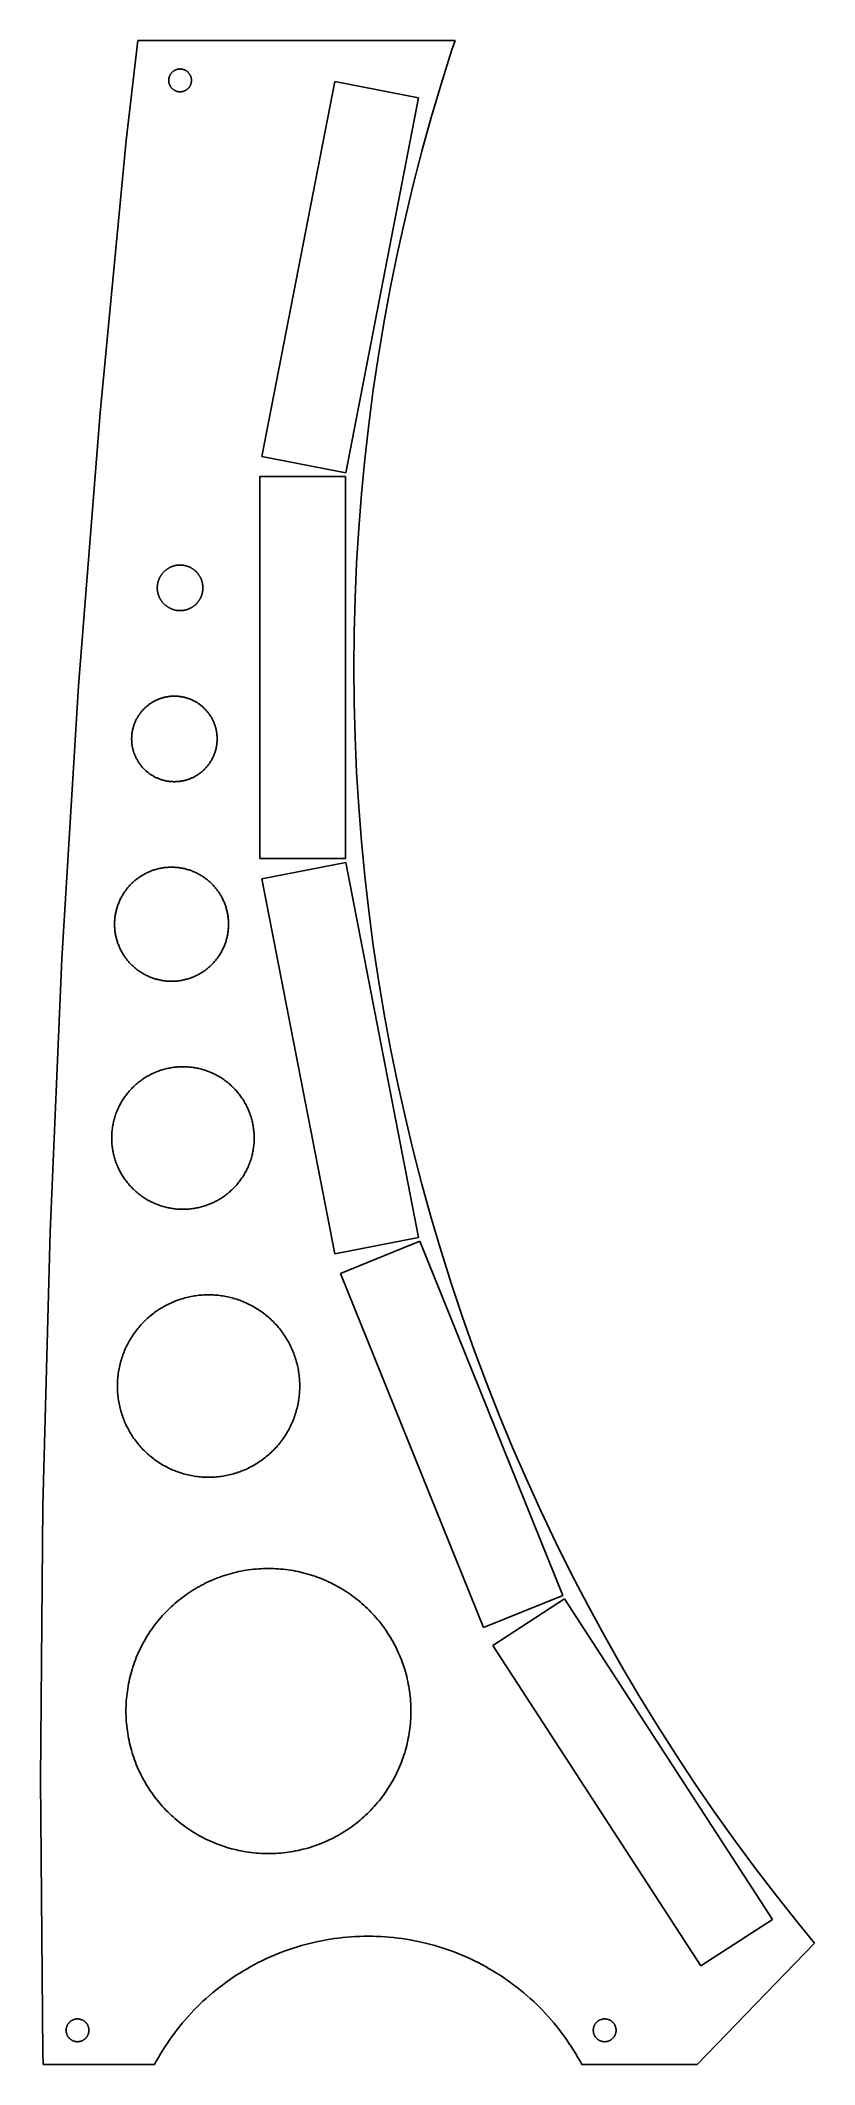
# Model space of a CAD drawing. Header units: metres. Extents: x 0 to 272, y 0 to 710.
import ezdxf

# ---------------------------------------------------------------- set-up
doc = ezdxf.new("R2010")
doc.units = ezdxf.units.M

msp = doc.modelspace()

# ---------------------------------------------------------------- linework, layer by layer
for p, q in [((34.128, 710), (30.1296, 674.907)), ((145.494, 710), (34.128, 710)), ((144.26, 706.312), (145.494, 710)), ((140.587, 694.66), (144.26, 706.312)), ((45, 696), (45.0024, 696.14)), ((45.0024, 695.86), (45, 696)), ((45.0024, 696.14), (45.0097, 696.279)), ((45.0097, 695.721), (45.0024, 695.86)), ((45.0097, 696.279), (45.0219, 696.418)), ((45.0219, 696.418), (45.0389, 696.557)), ((45.0389, 696.557), (45.0608, 696.695)), ((45.0608, 696.695), (45.0874, 696.832)), ((45.0874, 696.832), (45.1188, 696.968)), ((45.1188, 696.968), (45.155, 697.103)), ((45.155, 697.103), (45.1958, 697.236)), ((45.1958, 697.236), (45.2412, 697.368)), ((45.2412, 697.368), (45.2913, 697.498)), ((45.2913, 697.498), (45.3458, 697.627)), ((45.3458, 697.627), (45.4048, 697.753)), ((45.4048, 697.753), (45.4682, 697.878)), ((45.4682, 697.878), (45.5359, 698)), ((45.5359, 698), (45.6078, 698.12)), ((45.6078, 698.12), (45.6838, 698.237)), ((45.6838, 698.237), (45.7639, 698.351)), ((45.7639, 698.351), (45.8479, 698.463)), ((45.8479, 698.463), (45.9358, 698.571)), ((45.9358, 698.571), (46.0274, 698.677)), ((46.0274, 698.677), (46.1226, 698.779)), ((46.1226, 698.779), (46.2214, 698.877)), ((46.2214, 698.877), (46.3235, 698.973)), ((46.3235, 698.973), (46.4288, 699.064)), ((46.4288, 699.064), (46.5374, 699.152)), ((46.5374, 699.152), (46.6488, 699.236)), ((46.6488, 699.236), (46.7632, 699.316)), ((46.7632, 699.316), (46.8803, 699.392)), ((46.8803, 699.392), (47, 699.464)), ((47, 699.464), (47.1221, 699.532)), ((47.1221, 699.532), (47.2465, 699.595)), ((47.2465, 699.595), (47.373, 699.654)), ((47.373, 699.654), (47.5016, 699.709)), ((47.5016, 699.709), (47.6319, 699.759)), ((47.6319, 699.759), (47.7639, 699.804)), ((47.7639, 699.804), (47.8974, 699.845)), ((47.8974, 699.845), (48.0323, 699.881)), ((48.0323, 699.881), (48.1684, 699.913)), ((48.1684, 699.913), (48.3054, 699.939)), ((48.3054, 699.939), (48.4433, 699.961)), ((48.4433, 699.961), (48.5819, 699.978)), ((48.5819, 699.978), (48.721, 699.99)), ((48.721, 699.99), (48.8604, 699.998)), ((48.8604, 699.998), (49, 700)), ((49, 700), (49.1396, 699.998)), ((49.1396, 699.998), (49.279, 699.99)), ((49.279, 699.99), (49.4181, 699.978)), ((49.4181, 699.978), (49.5567, 699.961)), ((49.5567, 699.961), (49.6946, 699.939)), ((49.6946, 699.939), (49.8316, 699.913)), ((49.8316, 699.913), (49.9677, 699.881)), ((49.9677, 699.881), (50.1025, 699.845)), ((50.1025, 699.845), (50.2361, 699.804)), ((50.2361, 699.804), (50.3681, 699.759)), ((50.3681, 699.759), (50.4984, 699.709)), ((50.4984, 699.709), (50.6269, 699.654)), ((50.6269, 699.654), (50.7535, 699.595)), ((50.7535, 699.595), (50.8779, 699.532)), ((50.8779, 699.532), (51, 699.464)), ((51, 699.464), (51.1197, 699.392)), ((51.1197, 699.392), (51.2368, 699.316)), ((51.2368, 699.316), (51.3511, 699.236)), ((51.3511, 699.236), (51.4626, 699.152)), ((51.4626, 699.152), (51.5711, 699.064)), ((51.5711, 699.064), (51.6765, 698.973)), ((51.6765, 698.973), (51.7786, 698.877)), ((51.7786, 698.877), (51.8773, 698.779)), ((51.8773, 698.779), (51.9726, 698.677)), ((51.9726, 698.677), (52.0642, 698.571)), ((52.0642, 698.571), (52.152, 698.463)), ((52.152, 698.463), (52.2361, 698.351)), ((52.2361, 698.351), (52.3161, 698.237)), ((52.3161, 698.237), (52.3922, 698.12)), ((52.3922, 698.12), (52.4641, 698)), ((52.4641, 698), (52.5318, 697.878)), ((52.5318, 697.878), (52.5952, 697.753)), ((52.5952, 697.753), (52.6542, 697.627)), ((52.6542, 697.627), (52.7087, 697.498)), ((52.7087, 697.498), (52.7588, 697.368)), ((52.7588, 697.368), (52.8042, 697.236)), ((52.8042, 697.236), (52.845, 697.103)), ((52.845, 697.103), (52.8812, 696.968)), ((52.8812, 696.968), (52.9126, 696.832)), ((52.9126, 696.832), (52.9392, 696.695)), ((52.9392, 696.695), (52.9611, 696.557)), ((52.9611, 696.557), (52.9781, 696.418)), ((52.9781, 696.418), (52.9902, 696.279)), ((52.9902, 696.279), (52.9976, 696.14)), ((52.9976, 695.86), (52.9902, 695.721)), ((52.9976, 696.14), (53, 696)), ((53, 696), (52.9976, 695.86)), ((45.0219, 695.582), (45.0097, 695.721)), ((45.0389, 695.443), (45.0219, 695.582)), ((45.0608, 695.305), (45.0389, 695.443)), ((45.0874, 695.168), (45.0608, 695.305)), ((45.1188, 695.032), (45.0874, 695.168)), ((45.155, 694.897), (45.1188, 695.032)), ((45.1958, 694.764), (45.155, 694.897)), ((45.2412, 694.632), (45.1958, 694.764)), ((45.2913, 694.502), (45.2412, 694.632)), ((45.3458, 694.373), (45.2913, 694.502)), ((45.4048, 694.247), (45.3458, 694.373)), ((45.4682, 694.122), (45.4048, 694.247)), ((45.5359, 694), (45.4682, 694.122)), ((45.6078, 693.88), (45.5359, 694)), ((45.6838, 693.763), (45.6078, 693.88)), ((45.7639, 693.649), (45.6838, 693.763)), ((45.8479, 693.537), (45.7639, 693.649)), ((45.9358, 693.429), (45.8479, 693.537)), ((46.0274, 693.323), (45.9358, 693.429)), ((46.1226, 693.221), (46.0274, 693.323)), ((46.2214, 693.123), (46.1226, 693.221)), ((46.3235, 693.027), (46.2214, 693.123)), ((46.4288, 692.936), (46.3235, 693.027)), ((46.5374, 692.848), (46.4288, 692.936)), ((46.6488, 692.764), (46.5374, 692.848)), ((46.7632, 692.684), (46.6488, 692.764)), ((46.8803, 692.608), (46.7632, 692.684)), ((47, 692.536), (46.8803, 692.608)), ((47.1221, 692.468), (47, 692.536)), ((47.2465, 692.405), (47.1221, 692.468)), ((47.373, 692.346), (47.2465, 692.405)), ((47.5016, 692.291), (47.373, 692.346)), ((47.6319, 692.241), (47.5016, 692.291)), ((47.7639, 692.196), (47.6319, 692.241)), ((47.8974, 692.155), (47.7639, 692.196)), ((48.0323, 692.119), (47.8974, 692.155)), ((48.1684, 692.087), (48.0323, 692.119)), ((48.3054, 692.061), (48.1684, 692.087)), ((48.4433, 692.039), (48.3054, 692.061)), ((48.5819, 692.022), (48.4433, 692.039)), ((48.721, 692.01), (48.5819, 692.022)), ((48.8604, 692.002), (48.721, 692.01)), ((49, 692), (48.8604, 692.002)), ((49.1396, 692.002), (49, 692)), ((49.279, 692.01), (49.1396, 692.002)), ((49.4181, 692.022), (49.279, 692.01)), ((49.5567, 692.039), (49.4181, 692.022)), ((49.6946, 692.061), (49.5567, 692.039)), ((49.8316, 692.087), (49.6946, 692.061)), ((49.9677, 692.119), (49.8316, 692.087)), ((50.1025, 692.155), (49.9677, 692.119)), ((50.2361, 692.196), (50.1025, 692.155)), ((50.3681, 692.241), (50.2361, 692.196)), ((50.4984, 692.291), (50.3681, 692.241)), ((50.6269, 692.346), (50.4984, 692.291)), ((50.7535, 692.405), (50.6269, 692.346)), ((50.8779, 692.468), (50.7535, 692.405)), ((51, 692.536), (50.8779, 692.468)), ((51.1197, 692.608), (51, 692.536)), ((51.2368, 692.684), (51.1197, 692.608)), ((51.3511, 692.764), (51.2368, 692.684)), ((51.4626, 692.848), (51.3511, 692.764)), ((51.5711, 692.936), (51.4626, 692.848)), ((51.6765, 693.027), (51.5711, 692.936)), ((51.7786, 693.123), (51.6765, 693.027)), ((51.8773, 693.221), (51.7786, 693.123)), ((51.9726, 693.323), (51.8773, 693.221)), ((52.0642, 693.429), (51.9726, 693.323)), ((52.152, 693.537), (52.0642, 693.429)), ((52.2361, 693.649), (52.152, 693.537)), ((52.3161, 693.763), (52.2361, 693.649)), ((52.3922, 693.88), (52.3161, 693.763)), ((52.4641, 694), (52.3922, 693.88)), ((52.5318, 694.122), (52.4641, 694)), ((52.5952, 694.247), (52.5318, 694.122)), ((52.6542, 694.373), (52.5952, 694.247)), ((52.7087, 694.502), (52.6542, 694.373)), ((52.7588, 694.632), (52.7087, 694.502)), ((52.8042, 694.764), (52.7588, 694.632)), ((52.845, 694.897), (52.8042, 694.764)), ((52.8812, 695.032), (52.845, 694.897)), ((52.9126, 695.168), (52.8812, 695.032)), ((52.9392, 695.305), (52.9126, 695.168)), ((52.9611, 695.443), (52.9392, 695.305)), ((52.9781, 695.582), (52.9611, 695.443)), ((52.9902, 695.721), (52.9781, 695.582)), ((77.6831, 564.094), (103.251, 695.632)), ((103.251, 695.632), (132.7, 689.908)), ((132.7, 689.908), (107.132, 558.37)), ((137.117, 682.946), (140.587, 694.66)), ((133.852, 671.173), (137.117, 682.946)), ((30.1296, 674.907), (20.9292, 579.357)), ((130.793, 659.345), (133.852, 671.173)), ((127.941, 647.466), (130.793, 659.345)), ((125.297, 635.538), (127.941, 647.466)), ((122.861, 623.566), (125.297, 635.538)), ((120.635, 611.554), (122.861, 623.566)), ((118.618, 599.504), (120.635, 611.554)), ((116.812, 587.421), (118.618, 599.504)), ((115.218, 575.309), (116.812, 587.421)), ((20.9292, 579.357), (13.3977, 483.661)), ((113.835, 563.17), (115.218, 575.309)), ((107.132, 558.37), (77.6831, 564.094)), ((112.664, 551.009), (113.835, 563.17)), ((77, 423), (77, 557)), ((77, 557), (107, 557)), ((107, 557), (107, 423)), ((111.705, 538.83), (112.664, 551.009)), ((110.959, 526.635), (111.705, 538.83)), ((45.8741, 525.364), (46.0031, 525.417)), ((46.0031, 525.417), (46.133, 525.469)), ((46.133, 525.469), (46.2638, 525.518)), ((46.2638, 525.518), (46.3954, 525.564)), ((46.3954, 525.564), (46.5279, 525.608)), ((46.5279, 525.608), (46.661, 525.65)), ((46.661, 525.65), (46.7949, 525.69)), ((46.7949, 525.69), (46.9294, 525.727)), ((46.9294, 525.727), (47.0646, 525.762)), ((47.0646, 525.762), (47.2004, 525.795)), ((47.2004, 525.795), (47.3367, 525.825)), ((47.3367, 525.825), (47.4735, 525.853)), ((47.4735, 525.853), (47.6108, 525.878)), ((47.6108, 525.878), (47.7485, 525.902)), ((47.7485, 525.902), (47.8866, 525.922)), ((47.8866, 525.922), (48.025, 525.94)), ((48.025, 525.94), (48.1638, 525.956)), ((48.1638, 525.956), (48.3027, 525.97)), ((48.3027, 525.97), (48.4419, 525.98)), ((48.4419, 525.98), (48.5813, 525.989)), ((48.5813, 525.989), (48.7208, 525.995)), ((48.7208, 525.995), (48.8604, 525.999)), ((48.8604, 525.999), (49, 526)), ((49, 526), (49.1396, 525.999)), ((49.1396, 525.999), (49.2792, 525.995)), ((49.2792, 525.995), (49.4187, 525.989)), ((49.4187, 525.989), (49.558, 525.98)), ((49.558, 525.98), (49.6972, 525.97)), ((49.6972, 525.97), (49.8362, 525.956)), ((49.8362, 525.956), (49.9749, 525.94)), ((49.9749, 525.94), (50.1134, 525.922)), ((50.1134, 525.922), (50.2515, 525.902)), ((50.2515, 525.902), (50.3892, 525.878)), ((50.3892, 525.878), (50.5265, 525.853)), ((50.5265, 525.853), (50.6633, 525.825)), ((50.6633, 525.825), (50.7996, 525.795)), ((50.7996, 525.795), (50.9354, 525.762)), ((50.9354, 525.762), (51.0705, 525.727)), ((51.0705, 525.727), (51.2051, 525.69)), ((51.2051, 525.69), (51.339, 525.65)), ((51.339, 525.65), (51.4721, 525.608)), ((51.4721, 525.608), (51.6045, 525.564)), ((51.6045, 525.564), (51.7362, 525.518)), ((51.7362, 525.518), (51.8669, 525.469)), ((51.8669, 525.469), (51.9968, 525.417)), ((51.9968, 525.417), (52.1258, 525.364)), ((110.426, 514.43), (110.959, 526.635)), ((41.0049, 518.279), (41.011, 518.419)), ((41.011, 518.419), (41.0195, 518.558)), ((41.0195, 518.558), (41.0304, 518.697)), ((41.0304, 518.697), (41.0438, 518.836)), ((41.0438, 518.836), (41.0596, 518.975)), ((41.0596, 518.975), (41.0779, 519.113)), ((41.0779, 519.113), (41.0985, 519.251)), ((41.0985, 519.251), (41.1215, 519.389)), ((41.1215, 519.389), (41.147, 519.526)), ((41.147, 519.526), (41.1748, 519.663)), ((41.1748, 519.663), (41.205, 519.8)), ((41.205, 519.8), (41.2376, 519.935)), ((41.2376, 519.935), (41.2726, 520.071)), ((41.2726, 520.071), (41.3099, 520.205)), ((41.3099, 520.205), (41.3495, 520.339)), ((41.3495, 520.339), (41.3915, 520.472)), ((41.3915, 520.472), (41.4358, 520.605)), ((41.4358, 520.605), (41.4825, 520.736)), ((41.4825, 520.736), (41.5313, 520.867)), ((41.5313, 520.867), (41.5825, 520.997)), ((41.5825, 520.997), (41.636, 521.126)), ((41.636, 521.126), (41.6916, 521.254)), ((41.6916, 521.254), (41.7495, 521.381)), ((41.7495, 521.381), (41.8096, 521.507)), ((41.8096, 521.507), (41.8719, 521.632)), ((41.8719, 521.632), (41.9364, 521.756)), ((41.9364, 521.756), (42.003, 521.878)), ((42.003, 521.878), (42.0718, 522)), ((42.0718, 522), (42.1427, 522.12)), ((42.1427, 522.12), (42.2156, 522.239)), ((42.2156, 522.239), (42.2906, 522.357)), ((42.2906, 522.357), (42.3677, 522.474)), ((42.3677, 522.474), (42.4468, 522.589)), ((42.4468, 522.589), (42.5279, 522.702)), ((42.5279, 522.702), (42.6109, 522.815)), ((42.6109, 522.815), (42.6959, 522.925)), ((42.6959, 522.925), (42.7828, 523.035)), ((42.7828, 523.035), (42.8716, 523.142)), ((42.8716, 523.142), (42.9623, 523.248)), ((42.9623, 523.248), (43.0548, 523.353)), ((43.0548, 523.353), (43.1492, 523.456)), ((43.1492, 523.456), (43.2453, 523.557)), ((43.2453, 523.557), (43.3431, 523.657)), ((43.3431, 523.657), (43.4427, 523.755)), ((43.4427, 523.755), (43.544, 523.851)), ((43.544, 523.851), (43.6469, 523.945)), ((43.6469, 523.945), (43.7515, 524.038)), ((43.7515, 524.038), (43.8577, 524.128)), ((43.8577, 524.128), (43.9654, 524.217)), ((43.9654, 524.217), (44.0747, 524.304)), ((44.0747, 524.304), (44.1855, 524.389)), ((44.1855, 524.389), (44.2977, 524.472)), ((44.2977, 524.472), (44.4114, 524.553)), ((44.4114, 524.553), (44.5264, 524.632)), ((44.5264, 524.632), (44.6429, 524.709)), ((44.6429, 524.709), (44.7606, 524.784)), ((44.7606, 524.784), (44.8797, 524.857)), ((44.8797, 524.857), (45, 524.928)), ((45, 524.928), (45.1215, 524.997)), ((45.1215, 524.997), (45.2442, 525.064)), ((45.2442, 525.064), (45.3681, 525.128)), ((45.3681, 525.128), (45.493, 525.19)), ((45.493, 525.19), (45.619, 525.25)), ((45.619, 525.25), (45.7461, 525.308)), ((45.7461, 525.308), (45.8741, 525.364)), ((52.1258, 525.364), (52.2539, 525.308)), ((52.2539, 525.308), (52.3809, 525.25)), ((52.3809, 525.25), (52.507, 525.19)), ((52.507, 525.19), (52.6319, 525.128)), ((52.6319, 525.128), (52.7558, 525.064)), ((52.7558, 525.064), (52.8785, 524.997)), ((52.8785, 524.997), (53, 524.928)), ((53, 524.928), (53.1203, 524.857)), ((53.1203, 524.857), (53.2393, 524.784)), ((53.2393, 524.784), (53.3571, 524.709)), ((53.3571, 524.709), (53.4735, 524.632)), ((53.4735, 524.632), (53.5886, 524.553)), ((53.5886, 524.553), (53.7023, 524.472)), ((53.7023, 524.472), (53.8145, 524.389)), ((53.8145, 524.389), (53.9253, 524.304)), ((53.9253, 524.304), (54.0346, 524.217)), ((54.0346, 524.217), (54.1423, 524.128)), ((54.1423, 524.128), (54.2485, 524.038)), ((54.2485, 524.038), (54.353, 523.945)), ((54.353, 523.945), (54.456, 523.851)), ((54.456, 523.851), (54.5573, 523.755)), ((54.5573, 523.755), (54.6568, 523.657)), ((54.6568, 523.657), (54.7547, 523.557)), ((54.7547, 523.557), (54.8508, 523.456)), ((54.8508, 523.456), (54.9451, 523.353)), ((54.9451, 523.353), (55.0377, 523.248)), ((55.0377, 523.248), (55.1283, 523.142)), ((55.1283, 523.142), (55.2172, 523.035)), ((55.2172, 523.035), (55.3041, 522.925)), ((55.3041, 522.925), (55.3891, 522.815)), ((55.3891, 522.815), (55.4721, 522.702)), ((55.4721, 522.702), (55.5532, 522.589)), ((55.5532, 522.589), (55.6323, 522.474)), ((55.6323, 522.474), (55.7094, 522.357)), ((55.7094, 522.357), (55.7844, 522.239)), ((55.7844, 522.239), (55.8573, 522.12)), ((55.8573, 522.12), (55.9282, 522)), ((55.9282, 522), (55.9969, 521.878)), ((55.9969, 521.878), (56.0636, 521.756)), ((56.0636, 521.756), (56.1281, 521.632)), ((56.1281, 521.632), (56.1903, 521.507)), ((56.1903, 521.507), (56.2505, 521.381)), ((56.2505, 521.381), (56.3083, 521.254)), ((56.3083, 521.254), (56.364, 521.126)), ((56.364, 521.126), (56.4175, 520.997)), ((56.4175, 520.997), (56.4686, 520.867)), ((56.4686, 520.867), (56.5175, 520.736)), ((56.5175, 520.736), (56.5641, 520.605)), ((56.5641, 520.605), (56.6084, 520.472)), ((56.6084, 520.472), (56.6504, 520.339)), ((56.6504, 520.339), (56.6901, 520.205)), ((56.6901, 520.205), (56.7274, 520.071)), ((56.7274, 520.071), (56.7624, 519.935)), ((56.7624, 519.935), (56.795, 519.8)), ((56.795, 519.8), (56.8252, 519.663)), ((56.8252, 519.663), (56.853, 519.526)), ((56.853, 519.526), (56.8784, 519.389)), ((56.8784, 519.389), (56.9015, 519.251)), ((56.9015, 519.251), (56.9221, 519.113)), ((56.9221, 519.113), (56.9404, 518.975)), ((56.9404, 518.975), (56.9562, 518.836)), ((56.9562, 518.836), (56.9695, 518.697)), ((56.9695, 518.697), (56.9805, 518.558)), ((56.9805, 518.558), (56.989, 518.419)), ((56.989, 518.419), (56.9951, 518.279)), ((41, 518), (41.0012, 518.14)), ((41.0012, 517.86), (41, 518)), ((41.0012, 518.14), (41.0049, 518.279)), ((41.0049, 517.721), (41.0012, 517.86)), ((41.011, 517.581), (41.0049, 517.721)), ((41.0195, 517.442), (41.011, 517.581)), ((41.0304, 517.303), (41.0195, 517.442)), ((41.0438, 517.164), (41.0304, 517.303)), ((41.0596, 517.025), (41.0438, 517.164)), ((41.0779, 516.887), (41.0596, 517.025)), ((41.0985, 516.749), (41.0779, 516.887)), ((41.1215, 516.611), (41.0985, 516.749)), ((41.147, 516.474), (41.1215, 516.611)), ((41.1748, 516.337), (41.147, 516.474)), ((41.205, 516.2), (41.1748, 516.337)), ((41.2376, 516.065), (41.205, 516.2)), ((41.2726, 515.929), (41.2376, 516.065)), ((41.3099, 515.795), (41.2726, 515.929)), ((41.3495, 515.661), (41.3099, 515.795)), ((41.3915, 515.528), (41.3495, 515.661)), ((41.4358, 515.395), (41.3915, 515.528)), ((41.4825, 515.264), (41.4358, 515.395)), ((41.5313, 515.133), (41.4825, 515.264)), ((41.5825, 515.003), (41.5313, 515.133)), ((41.636, 514.874), (41.5825, 515.003)), ((41.6916, 514.746), (41.636, 514.874)), ((41.7495, 514.619), (41.6916, 514.746)), ((41.8096, 514.493), (41.7495, 514.619)), ((41.8719, 514.368), (41.8096, 514.493)), ((41.9364, 514.244), (41.8719, 514.368)), ((42.003, 514.122), (41.9364, 514.244)), ((42.0718, 514), (42.003, 514.122)), ((42.1427, 513.88), (42.0718, 514)), ((42.2156, 513.761), (42.1427, 513.88)), ((42.2906, 513.643), (42.2156, 513.761)), ((42.3677, 513.526), (42.2906, 513.643)), ((42.4468, 513.411), (42.3677, 513.526)), ((42.5279, 513.298), (42.4468, 513.411)), ((42.6109, 513.185), (42.5279, 513.298)), ((42.6959, 513.075), (42.6109, 513.185)), ((42.7828, 512.965), (42.6959, 513.075)), ((42.8716, 512.858), (42.7828, 512.965)), ((42.9623, 512.752), (42.8716, 512.858)), ((43.0548, 512.647), (42.9623, 512.752)), ((43.1492, 512.544), (43.0548, 512.647)), ((43.2453, 512.443), (43.1492, 512.544)), ((43.3431, 512.343), (43.2453, 512.443)), ((43.4427, 512.245), (43.3431, 512.343)), ((43.544, 512.149), (43.4427, 512.245)), ((43.6469, 512.055), (43.544, 512.149)), ((43.7515, 511.962), (43.6469, 512.055)), ((43.8577, 511.872), (43.7515, 511.962)), ((43.9654, 511.783), (43.8577, 511.872)), ((44.0747, 511.696), (43.9654, 511.783)), ((44.1855, 511.611), (44.0747, 511.696)), ((44.2977, 511.528), (44.1855, 511.611)), ((44.4114, 511.447), (44.2977, 511.528)), ((44.5264, 511.368), (44.4114, 511.447)), ((44.6429, 511.291), (44.5264, 511.368)), ((44.7606, 511.216), (44.6429, 511.291)), ((44.8797, 511.143), (44.7606, 511.216)), ((53.2393, 511.216), (53.1203, 511.143)), ((53.3571, 511.291), (53.2393, 511.216)), ((53.4735, 511.368), (53.3571, 511.291)), ((53.5886, 511.447), (53.4735, 511.368)), ((53.7023, 511.528), (53.5886, 511.447)), ((53.8145, 511.611), (53.7023, 511.528)), ((53.9253, 511.696), (53.8145, 511.611)), ((54.0346, 511.783), (53.9253, 511.696)), ((54.1423, 511.872), (54.0346, 511.783)), ((54.2485, 511.962), (54.1423, 511.872)), ((54.353, 512.055), (54.2485, 511.962)), ((54.456, 512.149), (54.353, 512.055)), ((54.5573, 512.245), (54.456, 512.149)), ((54.6568, 512.343), (54.5573, 512.245)), ((54.7547, 512.443), (54.6568, 512.343)), ((54.8508, 512.544), (54.7547, 512.443)), ((54.9451, 512.647), (54.8508, 512.544)), ((55.0377, 512.752), (54.9451, 512.647)), ((55.1283, 512.858), (55.0377, 512.752)), ((55.2172, 512.965), (55.1283, 512.858)), ((55.3041, 513.075), (55.2172, 512.965)), ((55.3891, 513.185), (55.3041, 513.075)), ((55.4721, 513.298), (55.3891, 513.185)), ((55.5532, 513.411), (55.4721, 513.298)), ((55.6323, 513.526), (55.5532, 513.411)), ((55.7094, 513.643), (55.6323, 513.526)), ((55.7844, 513.761), (55.7094, 513.643)), ((55.8573, 513.88), (55.7844, 513.761)), ((55.9282, 514), (55.8573, 513.88)), ((55.9969, 514.122), (55.9282, 514)), ((56.0636, 514.244), (55.9969, 514.122)), ((56.1281, 514.368), (56.0636, 514.244)), ((56.1903, 514.493), (56.1281, 514.368)), ((56.2505, 514.619), (56.1903, 514.493)), ((56.3083, 514.746), (56.2505, 514.619)), ((56.364, 514.874), (56.3083, 514.746)), ((56.4175, 515.003), (56.364, 514.874)), ((56.4686, 515.133), (56.4175, 515.003)), ((56.5175, 515.264), (56.4686, 515.133)), ((56.5641, 515.395), (56.5175, 515.264)), ((56.6084, 515.528), (56.5641, 515.395)), ((56.6504, 515.661), (56.6084, 515.528)), ((56.6901, 515.795), (56.6504, 515.661)), ((56.7274, 515.929), (56.6901, 515.795)), ((56.7624, 516.065), (56.7274, 515.929)), ((56.795, 516.2), (56.7624, 516.065)), ((56.8252, 516.337), (56.795, 516.2)), ((56.853, 516.474), (56.8252, 516.337)), ((56.8784, 516.611), (56.853, 516.474)), ((56.9015, 516.749), (56.8784, 516.611)), ((56.9221, 516.887), (56.9015, 516.749)), ((56.9404, 517.025), (56.9221, 516.887)), ((56.9562, 517.164), (56.9404, 517.025)), ((56.9695, 517.303), (56.9562, 517.164)), ((56.9805, 517.442), (56.9695, 517.303)), ((56.989, 517.581), (56.9805, 517.442)), ((56.9951, 517.721), (56.989, 517.581)), ((56.9951, 518.279), (56.9988, 518.14)), ((56.9988, 517.86), (56.9951, 517.721)), ((56.9988, 518.14), (57, 518)), ((57, 518), (56.9988, 517.86)), ((110.107, 502.217), (110.426, 514.43)), ((45, 511.072), (44.8797, 511.143)), ((45.1215, 511.003), (45, 511.072)), ((45.2442, 510.936), (45.1215, 511.003)), ((45.3681, 510.872), (45.2442, 510.936)), ((45.493, 510.81), (45.3681, 510.872)), ((45.619, 510.75), (45.493, 510.81)), ((45.7461, 510.692), (45.619, 510.75)), ((45.8741, 510.636), (45.7461, 510.692)), ((46.0031, 510.583), (45.8741, 510.636)), ((46.133, 510.531), (46.0031, 510.583)), ((46.2638, 510.482), (46.133, 510.531)), ((46.3954, 510.436), (46.2638, 510.482)), ((46.5279, 510.392), (46.3954, 510.436)), ((46.661, 510.35), (46.5279, 510.392)), ((46.7949, 510.31), (46.661, 510.35)), ((46.9294, 510.273), (46.7949, 510.31)), ((47.0646, 510.238), (46.9294, 510.273)), ((47.2004, 510.205), (47.0646, 510.238)), ((47.3367, 510.175), (47.2004, 510.205)), ((47.4735, 510.147), (47.3367, 510.175)), ((47.6108, 510.122), (47.4735, 510.147)), ((47.7485, 510.098), (47.6108, 510.122)), ((47.8866, 510.078), (47.7485, 510.098)), ((48.025, 510.06), (47.8866, 510.078)), ((48.1638, 510.044), (48.025, 510.06)), ((48.3027, 510.03), (48.1638, 510.044)), ((48.4419, 510.019), (48.3027, 510.03)), ((48.5813, 510.011), (48.4419, 510.019)), ((48.7208, 510.005), (48.5813, 510.011)), ((48.8604, 510.001), (48.7208, 510.005)), ((49, 510), (48.8604, 510.001)), ((49.1396, 510.001), (49, 510)), ((49.2792, 510.005), (49.1396, 510.001)), ((49.4187, 510.011), (49.2792, 510.005)), ((49.558, 510.019), (49.4187, 510.011)), ((49.6972, 510.03), (49.558, 510.019)), ((49.8362, 510.044), (49.6972, 510.03)), ((49.9749, 510.06), (49.8362, 510.044)), ((50.1134, 510.078), (49.9749, 510.06)), ((50.2515, 510.098), (50.1134, 510.078)), ((50.3892, 510.122), (50.2515, 510.098)), ((50.5265, 510.147), (50.3892, 510.122)), ((50.6633, 510.175), (50.5265, 510.147)), ((50.7996, 510.205), (50.6633, 510.175)), ((50.9354, 510.238), (50.7996, 510.205)), ((51.0705, 510.273), (50.9354, 510.238)), ((51.2051, 510.31), (51.0705, 510.273)), ((51.339, 510.35), (51.2051, 510.31)), ((51.4721, 510.392), (51.339, 510.35)), ((51.6045, 510.436), (51.4721, 510.392)), ((51.7362, 510.482), (51.6045, 510.436)), ((51.8669, 510.531), (51.7362, 510.482)), ((51.9968, 510.583), (51.8669, 510.531)), ((52.1258, 510.636), (51.9968, 510.583)), ((52.2539, 510.692), (52.1258, 510.636)), ((52.3809, 510.75), (52.2539, 510.692)), ((52.507, 510.81), (52.3809, 510.75)), ((52.6319, 510.872), (52.507, 510.81)), ((52.7558, 510.936), (52.6319, 510.872)), ((52.8785, 511.003), (52.7558, 510.936)), ((53, 511.072), (52.8785, 511.003)), ((53.1203, 511.143), (53, 511.072)), ((110, 490), (110.107, 502.217)), ((110.107, 477.783), (110, 490)), ((13.3977, 483.661), (7.53755, 387.848)), ((36.3934, 475.607), (36.5801, 475.79)), ((36.5801, 475.79), (36.77, 475.97)), ((36.77, 475.97), (36.963, 476.147)), ((36.963, 476.147), (37.1591, 476.321)), ((37.1591, 476.321), (37.3582, 476.491)), ((37.3582, 476.491), (37.5602, 476.657)), ((37.5602, 476.657), (37.7651, 476.82)), ((37.7651, 476.82), (37.9728, 476.98)), ((37.9728, 476.98), (38.1832, 477.135)), ((38.1832, 477.135), (38.3963, 477.287)), ((38.3963, 477.287), (38.6121, 477.436)), ((38.6121, 477.436), (38.8304, 477.58)), ((38.8304, 477.58), (39.0512, 477.721)), ((39.0512, 477.721), (39.2744, 477.857)), ((39.2744, 477.857), (39.5, 477.99)), ((39.5, 477.99), (39.7278, 478.119)), ((39.7278, 478.119), (39.9579, 478.244)), ((39.9579, 478.244), (40.1901, 478.365)), ((40.1901, 478.365), (40.4244, 478.482)), ((40.4244, 478.482), (40.6607, 478.595)), ((40.6607, 478.595), (40.8989, 478.703)), ((40.8989, 478.703), (41.139, 478.808)), ((41.139, 478.808), (41.3809, 478.908)), ((41.3809, 478.908), (41.6245, 479.004)), ((41.6245, 479.004), (41.8697, 479.095)), ((41.8697, 479.095), (42.1165, 479.183)), ((42.1165, 479.183), (42.3647, 479.266)), ((42.3647, 479.266), (42.6144, 479.345)), ((42.6144, 479.345), (42.8654, 479.419)), ((42.8654, 479.419), (43.1177, 479.489)), ((43.1177, 479.489), (43.3712, 479.554)), ((43.3712, 479.554), (43.6257, 479.616)), ((43.6257, 479.616), (43.8813, 479.672)), ((43.8813, 479.672), (44.1379, 479.724)), ((44.1379, 479.724), (44.3953, 479.772)), ((44.3953, 479.772), (44.6535, 479.815)), ((44.6535, 479.815), (44.9124, 479.854)), ((44.9124, 479.854), (45.172, 479.888)), ((45.172, 479.888), (45.4321, 479.918)), ((45.4321, 479.918), (45.6927, 479.943)), ((45.6927, 479.943), (45.9536, 479.963)), ((45.9536, 479.963), (46.215, 479.979)), ((46.215, 479.979), (46.4765, 479.991)), ((46.4765, 479.991), (46.7382, 479.998)), ((46.7382, 479.998), (47, 480)), ((47, 480), (47.2618, 479.998)), ((47.2618, 479.998), (47.5235, 479.991)), ((47.5235, 479.991), (47.785, 479.979)), ((47.785, 479.979), (48.0463, 479.963)), ((48.0463, 479.963), (48.3073, 479.943)), ((48.3073, 479.943), (48.5679, 479.918)), ((48.5679, 479.918), (48.828, 479.888)), ((48.828, 479.888), (49.0876, 479.854)), ((49.0876, 479.854), (49.3465, 479.815)), ((49.3465, 479.815), (49.6047, 479.772)), ((49.6047, 479.772), (49.8621, 479.724)), ((49.8621, 479.724), (50.1187, 479.672)), ((50.1187, 479.672), (50.3743, 479.616)), ((50.3743, 479.616), (50.6288, 479.554)), ((50.6288, 479.554), (50.8823, 479.489)), ((50.8823, 479.489), (51.1346, 479.419)), ((51.1346, 479.419), (51.3856, 479.345)), ((51.3856, 479.345), (51.6353, 479.266)), ((51.6353, 479.266), (51.8835, 479.183)), ((51.8835, 479.183), (52.1303, 479.095)), ((52.1303, 479.095), (52.3755, 479.004)), ((52.3755, 479.004), (52.6191, 478.908)), ((52.6191, 478.908), (52.861, 478.808)), ((52.861, 478.808), (53.101, 478.703)), ((53.101, 478.703), (53.3393, 478.595)), ((53.3393, 478.595), (53.5756, 478.482)), ((53.5756, 478.482), (53.8098, 478.365)), ((53.8098, 478.365), (54.0421, 478.244)), ((54.0421, 478.244), (54.2721, 478.119)), ((54.2721, 478.119), (54.5, 477.99)), ((54.5, 477.99), (54.7256, 477.857)), ((54.7256, 477.857), (54.9488, 477.721)), ((54.9488, 477.721), (55.1696, 477.58)), ((55.1696, 477.58), (55.3879, 477.436)), ((55.3879, 477.436), (55.6036, 477.287)), ((55.6036, 477.287), (55.8168, 477.135)), ((55.8168, 477.135), (56.0272, 476.98)), ((56.0272, 476.98), (56.2349, 476.82)), ((56.2349, 476.82), (56.4398, 476.657)), ((56.4398, 476.657), (56.6418, 476.491)), ((56.6418, 476.491), (56.8409, 476.321)), ((56.8409, 476.321), (57.037, 476.147)), ((57.037, 476.147), (57.23, 475.97)), ((57.23, 475.97), (57.4199, 475.79)), ((57.4199, 475.79), (57.6066, 475.607)), ((110.426, 465.57), (110.107, 477.783)), ((32.3844, 468.374), (32.4456, 468.629)), ((32.4456, 468.629), (32.5111, 468.882)), ((32.5111, 468.882), (32.5811, 469.135)), ((32.5811, 469.135), (32.6554, 469.386)), ((32.6554, 469.386), (32.7341, 469.635)), ((32.7341, 469.635), (32.8172, 469.884)), ((32.8172, 469.884), (32.9046, 470.13)), ((32.9046, 470.13), (32.9963, 470.376)), ((32.9963, 470.376), (33.0922, 470.619)), ((33.0922, 470.619), (33.1924, 470.861)), ((33.1924, 470.861), (33.2968, 471.101)), ((33.2968, 471.101), (33.4054, 471.339)), ((33.4054, 471.339), (33.5181, 471.576)), ((33.5181, 471.576), (33.6349, 471.81)), ((33.6349, 471.81), (33.7558, 472.042)), ((33.7558, 472.042), (33.8807, 472.272)), ((33.8807, 472.272), (34.0096, 472.5)), ((34.0096, 472.5), (34.1425, 472.726)), ((34.1425, 472.726), (34.2793, 472.949)), ((34.2793, 472.949), (34.4199, 473.17)), ((34.4199, 473.17), (34.5644, 473.388)), ((34.5644, 473.388), (34.7127, 473.604)), ((34.7127, 473.604), (34.8647, 473.817)), ((34.8647, 473.817), (35.0205, 474.027)), ((35.0205, 474.027), (35.1798, 474.235)), ((35.1798, 474.235), (35.3428, 474.44)), ((35.3428, 474.44), (35.5093, 474.642)), ((35.5093, 474.642), (35.6794, 474.841)), ((35.6794, 474.841), (35.8528, 475.037)), ((35.8528, 475.037), (36.0297, 475.23)), ((36.0297, 475.23), (36.2099, 475.42)), ((36.2099, 475.42), (36.3934, 475.607)), ((57.6066, 475.607), (57.7901, 475.42)), ((57.7901, 475.42), (57.9703, 475.23)), ((57.9703, 475.23), (58.1472, 475.037)), ((58.1472, 475.037), (58.3206, 474.841)), ((58.3206, 474.841), (58.4907, 474.642)), ((58.4907, 474.642), (58.6572, 474.44)), ((58.6572, 474.44), (58.8202, 474.235)), ((58.8202, 474.235), (58.9795, 474.027)), ((58.9795, 474.027), (59.1353, 473.817)), ((59.1353, 473.817), (59.2873, 473.604)), ((59.2873, 473.604), (59.4356, 473.388)), ((59.4356, 473.388), (59.58, 473.17)), ((59.58, 473.17), (59.7207, 472.949)), ((59.7207, 472.949), (59.8575, 472.726)), ((59.8575, 472.726), (59.9904, 472.5)), ((59.9904, 472.5), (60.1193, 472.272)), ((60.1193, 472.272), (60.2442, 472.042)), ((60.2442, 472.042), (60.3651, 471.81)), ((60.3651, 471.81), (60.4819, 471.576)), ((60.4819, 471.576), (60.5946, 471.339)), ((60.5946, 471.339), (60.7032, 471.101)), ((60.7032, 471.101), (60.8076, 470.861)), ((60.8076, 470.861), (60.9077, 470.619)), ((60.9077, 470.619), (61.0037, 470.376)), ((61.0037, 470.376), (61.0954, 470.13)), ((61.0954, 470.13), (61.1828, 469.884)), ((61.1828, 469.884), (61.2658, 469.635)), ((61.2658, 469.635), (61.3446, 469.386)), ((61.3446, 469.386), (61.4189, 469.135)), ((61.4189, 469.135), (61.4889, 468.882)), ((61.4889, 468.882), (61.5544, 468.629)), ((61.5544, 468.629), (61.6155, 468.374)), ((32, 465), (32.0023, 465.262)), ((32.0023, 464.738), (32, 465)), ((32.0023, 465.262), (32.0091, 465.523)), ((32.0091, 464.477), (32.0023, 464.738)), ((32.0091, 465.523), (32.0206, 465.785)), ((32.0206, 464.215), (32.0091, 464.477)), ((32.0206, 465.785), (32.0365, 466.046)), ((32.0365, 463.954), (32.0206, 464.215)), ((32.0365, 466.046), (32.0571, 466.307)), ((32.0571, 463.693), (32.0365, 463.954)), ((32.0571, 466.307), (32.0822, 466.568)), ((32.0822, 463.432), (32.0571, 463.693)), ((32.0822, 466.568), (32.1118, 466.828)), ((32.1118, 463.172), (32.0822, 463.432)), ((32.1118, 466.828), (32.146, 467.088)), ((32.146, 462.912), (32.1118, 463.172)), ((32.146, 467.088), (32.1847, 467.347)), ((32.1847, 462.653), (32.146, 462.912)), ((32.1847, 467.347), (32.2279, 467.605)), ((32.2279, 462.395), (32.1847, 462.653)), ((32.2279, 467.605), (32.2756, 467.862)), ((32.2756, 462.138), (32.2279, 462.395)), ((32.2756, 467.862), (32.3278, 468.119)), ((32.3278, 461.881), (32.2756, 462.138)), ((32.3278, 468.119), (32.3844, 468.374)), ((32.3844, 461.626), (32.3278, 461.881)), ((32.4456, 461.371), (32.3844, 461.626)), ((61.6155, 461.626), (61.5544, 461.371)), ((61.6155, 468.374), (61.6722, 468.119)), ((61.6722, 461.881), (61.6155, 461.626)), ((61.6722, 468.119), (61.7244, 467.862)), ((61.7244, 462.138), (61.6722, 461.881)), ((61.7244, 467.862), (61.7721, 467.605)), ((61.7721, 462.395), (61.7244, 462.138)), ((61.7721, 467.605), (61.8153, 467.347)), ((61.8153, 462.653), (61.7721, 462.395)), ((61.8153, 467.347), (61.854, 467.088)), ((61.854, 462.912), (61.8153, 462.653)), ((61.854, 467.088), (61.8882, 466.828)), ((61.8882, 463.172), (61.854, 462.912)), ((61.8882, 466.828), (61.9178, 466.568)), ((61.9178, 463.432), (61.8882, 463.172)), ((61.9178, 466.568), (61.9429, 466.307)), ((61.9429, 463.693), (61.9178, 463.432)), ((61.9429, 466.307), (61.9635, 466.046)), ((61.9635, 463.954), (61.9429, 463.693)), ((61.9635, 466.046), (61.9794, 465.785)), ((61.9794, 464.215), (61.9635, 463.954)), ((61.9794, 465.785), (61.9909, 465.523)), ((61.9909, 464.477), (61.9794, 464.215)), ((61.9909, 465.523), (61.9977, 465.262)), ((61.9977, 464.738), (61.9909, 464.477)), ((61.9977, 465.262), (62, 465)), ((62, 465), (61.9977, 464.738)), ((110.959, 453.365), (110.426, 465.57)), ((32.5111, 461.118), (32.4456, 461.371)), ((32.5811, 460.865), (32.5111, 461.118)), ((32.6554, 460.614), (32.5811, 460.865)), ((32.7341, 460.365), (32.6554, 460.614)), ((32.8172, 460.116), (32.7341, 460.365)), ((32.9046, 459.87), (32.8172, 460.116)), ((32.9963, 459.624), (32.9046, 459.87)), ((33.0922, 459.381), (32.9963, 459.624)), ((33.1924, 459.139), (33.0922, 459.381)), ((33.2968, 458.899), (33.1924, 459.139)), ((33.4054, 458.661), (33.2968, 458.899)), ((33.5181, 458.424), (33.4054, 458.661)), ((33.6349, 458.19), (33.5181, 458.424)), ((33.7558, 457.958), (33.6349, 458.19)), ((33.8807, 457.728), (33.7558, 457.958)), ((34.0096, 457.5), (33.8807, 457.728)), ((34.1425, 457.274), (34.0096, 457.5)), ((34.2793, 457.051), (34.1425, 457.274)), ((34.4199, 456.83), (34.2793, 457.051)), ((34.5644, 456.612), (34.4199, 456.83)), ((34.7127, 456.396), (34.5644, 456.612)), ((34.8647, 456.183), (34.7127, 456.396)), ((35.0205, 455.973), (34.8647, 456.183)), ((35.1798, 455.765), (35.0205, 455.973)), ((35.3428, 455.56), (35.1798, 455.765)), ((35.5093, 455.358), (35.3428, 455.56)), ((35.6794, 455.159), (35.5093, 455.358)), ((35.8528, 454.963), (35.6794, 455.159)), ((36.0297, 454.77), (35.8528, 454.963)), ((36.2099, 454.58), (36.0297, 454.77)), ((36.3934, 454.393), (36.2099, 454.58)), ((57.7901, 454.58), (57.6066, 454.393)), ((57.9703, 454.77), (57.7901, 454.58)), ((58.1472, 454.963), (57.9703, 454.77)), ((58.3206, 455.159), (58.1472, 454.963)), ((58.4907, 455.358), (58.3206, 455.159)), ((58.6572, 455.56), (58.4907, 455.358)), ((58.8202, 455.765), (58.6572, 455.56)), ((58.9795, 455.973), (58.8202, 455.765)), ((59.1353, 456.183), (58.9795, 455.973)), ((59.2873, 456.396), (59.1353, 456.183)), ((59.4356, 456.612), (59.2873, 456.396)), ((59.58, 456.83), (59.4356, 456.612)), ((59.7207, 457.051), (59.58, 456.83)), ((59.8575, 457.274), (59.7207, 457.051)), ((59.9904, 457.5), (59.8575, 457.274)), ((60.1193, 457.728), (59.9904, 457.5)), ((60.2442, 457.958), (60.1193, 457.728)), ((60.3651, 458.19), (60.2442, 457.958)), ((60.4819, 458.424), (60.3651, 458.19)), ((60.5946, 458.661), (60.4819, 458.424)), ((60.7032, 458.899), (60.5946, 458.661)), ((60.8076, 459.139), (60.7032, 458.899)), ((60.9077, 459.381), (60.8076, 459.139)), ((61.0037, 459.624), (60.9077, 459.381)), ((61.0954, 459.87), (61.0037, 459.624)), ((61.1828, 460.116), (61.0954, 459.87)), ((61.2658, 460.365), (61.1828, 460.116)), ((61.3446, 460.614), (61.2658, 460.365)), ((61.4189, 460.865), (61.3446, 460.614)), ((61.4889, 461.118), (61.4189, 460.865)), ((61.5544, 461.371), (61.4889, 461.118)), ((36.5801, 454.21), (36.3934, 454.393)), ((36.77, 454.03), (36.5801, 454.21)), ((36.963, 453.853), (36.77, 454.03)), ((37.1591, 453.679), (36.963, 453.853)), ((37.3582, 453.509), (37.1591, 453.679)), ((37.5602, 453.343), (37.3582, 453.509)), ((37.7651, 453.18), (37.5602, 453.343)), ((37.9728, 453.02), (37.7651, 453.18)), ((38.1832, 452.865), (37.9728, 453.02)), ((38.3963, 452.713), (38.1832, 452.865)), ((38.6121, 452.564), (38.3963, 452.713)), ((38.8304, 452.42), (38.6121, 452.564)), ((39.0512, 452.279), (38.8304, 452.42)), ((39.2744, 452.142), (39.0512, 452.279)), ((39.5, 452.01), (39.2744, 452.142)), ((39.7278, 451.881), (39.5, 452.01)), ((39.9579, 451.756), (39.7278, 451.881)), ((40.1901, 451.635), (39.9579, 451.756)), ((40.4244, 451.518), (40.1901, 451.635)), ((40.6607, 451.405), (40.4244, 451.518)), ((40.8989, 451.297), (40.6607, 451.405)), ((41.139, 451.192), (40.8989, 451.297)), ((41.3809, 451.092), (41.139, 451.192)), ((41.6245, 450.996), (41.3809, 451.092)), ((41.8697, 450.905), (41.6245, 450.996)), ((42.1165, 450.817), (41.8697, 450.905)), ((42.3647, 450.734), (42.1165, 450.817)), ((42.6144, 450.655), (42.3647, 450.734)), ((42.8654, 450.581), (42.6144, 450.655)), ((43.1177, 450.511), (42.8654, 450.581)), ((43.3712, 450.446), (43.1177, 450.511)), ((43.6257, 450.384), (43.3712, 450.446)), ((43.8813, 450.328), (43.6257, 450.384)), ((44.1379, 450.276), (43.8813, 450.328)), ((44.3953, 450.228), (44.1379, 450.276)), ((44.6535, 450.185), (44.3953, 450.228)), ((44.9124, 450.146), (44.6535, 450.185)), ((45.172, 450.112), (44.9124, 450.146)), ((45.4321, 450.082), (45.172, 450.112)), ((45.6927, 450.057), (45.4321, 450.082)), ((45.9536, 450.037), (45.6927, 450.057)), ((46.215, 450.021), (45.9536, 450.037)), ((46.4765, 450.009), (46.215, 450.021)), ((46.7382, 450.002), (46.4765, 450.009)), ((47, 450), (46.7382, 450.002)), ((47.2618, 450.002), (47, 450)), ((47.5235, 450.009), (47.2618, 450.002)), ((47.785, 450.021), (47.5235, 450.009)), ((48.0463, 450.037), (47.785, 450.021)), ((48.3073, 450.057), (48.0463, 450.037)), ((48.5679, 450.082), (48.3073, 450.057)), ((48.828, 450.112), (48.5679, 450.082)), ((49.0876, 450.146), (48.828, 450.112)), ((49.3465, 450.185), (49.0876, 450.146)), ((49.6047, 450.228), (49.3465, 450.185)), ((49.8621, 450.276), (49.6047, 450.228)), ((50.1187, 450.328), (49.8621, 450.276)), ((50.3743, 450.384), (50.1187, 450.328)), ((50.6288, 450.446), (50.3743, 450.384)), ((50.8823, 450.511), (50.6288, 450.446)), ((51.1346, 450.581), (50.8823, 450.511)), ((51.3856, 450.655), (51.1346, 450.581)), ((51.6353, 450.734), (51.3856, 450.655)), ((51.8835, 450.817), (51.6353, 450.734)), ((52.1303, 450.905), (51.8835, 450.817)), ((52.3755, 450.996), (52.1303, 450.905)), ((52.6191, 451.092), (52.3755, 450.996)), ((52.861, 451.192), (52.6191, 451.092)), ((53.101, 451.297), (52.861, 451.192)), ((53.3393, 451.405), (53.101, 451.297)), ((53.5756, 451.518), (53.3393, 451.405)), ((53.8098, 451.635), (53.5756, 451.518)), ((54.0421, 451.756), (53.8098, 451.635)), ((54.2721, 451.881), (54.0421, 451.756)), ((54.5, 452.01), (54.2721, 451.881)), ((54.7256, 452.142), (54.5, 452.01)), ((54.9488, 452.279), (54.7256, 452.142)), ((55.1696, 452.42), (54.9488, 452.279)), ((55.3879, 452.564), (55.1696, 452.42)), ((55.6036, 452.713), (55.3879, 452.564)), ((55.8168, 452.865), (55.6036, 452.713)), ((56.0272, 453.02), (55.8168, 452.865)), ((56.2349, 453.18), (56.0272, 453.02)), ((56.4398, 453.343), (56.2349, 453.18)), ((56.6418, 453.509), (56.4398, 453.343)), ((56.8409, 453.679), (56.6418, 453.509)), ((57.037, 453.853), (56.8409, 453.679)), ((57.23, 454.03), (57.037, 453.853)), ((57.4199, 454.21), (57.23, 454.03)), ((57.6066, 454.393), (57.4199, 454.21)), ((111.705, 441.17), (110.959, 453.365)), ((112.664, 428.991), (111.705, 441.17)), ((113.835, 416.83), (112.664, 428.991)), ((39.1596, 418.794), (39.4886, 418.91)), ((39.4886, 418.91), (39.8197, 419.021)), ((39.8197, 419.021), (40.1526, 419.126)), ((40.1526, 419.126), (40.4872, 419.225)), ((40.4872, 419.225), (40.8236, 419.319)), ((40.8236, 419.319), (41.1616, 419.406)), ((41.1616, 419.406), (41.501, 419.487)), ((41.501, 419.487), (41.8418, 419.563)), ((41.8418, 419.563), (42.1838, 419.633)), ((42.1838, 419.633), (42.527, 419.696)), ((42.527, 419.696), (42.8713, 419.754)), ((42.8713, 419.754), (43.2165, 419.805)), ((43.2165, 419.805), (43.5626, 419.851)), ((43.5626, 419.851), (43.9094, 419.89)), ((43.9094, 419.89), (44.2569, 419.924)), ((44.2569, 419.924), (44.6049, 419.951)), ((44.6049, 419.951), (44.9533, 419.973)), ((44.9533, 419.973), (45.302, 419.988)), ((45.302, 419.988), (45.6509, 419.997)), ((45.6509, 419.997), (46, 420)), ((46, 420), (46.349, 419.997)), ((46.349, 419.997), (46.698, 419.988)), ((46.698, 419.988), (47.0467, 419.973)), ((47.0467, 419.973), (47.3951, 419.951)), ((47.3951, 419.951), (47.7431, 419.924)), ((47.7431, 419.924), (48.0906, 419.89)), ((48.0906, 419.89), (48.4374, 419.851)), ((48.4374, 419.851), (48.7834, 419.805)), ((48.7834, 419.805), (49.1287, 419.754)), ((49.1287, 419.754), (49.473, 419.696)), ((49.473, 419.696), (49.8162, 419.633)), ((49.8162, 419.633), (50.1582, 419.563)), ((50.1582, 419.563), (50.499, 419.487)), ((50.499, 419.487), (50.8384, 419.406)), ((50.8384, 419.406), (51.1764, 419.319)), ((51.1764, 419.319), (51.5127, 419.225)), ((51.5127, 419.225), (51.8474, 419.126)), ((51.8474, 419.126), (52.1803, 419.021)), ((52.1803, 419.021), (52.5114, 418.91)), ((52.5114, 418.91), (52.8404, 418.794)), ((107, 423), (77, 423)), ((77.6831, 415.906), (107.132, 421.63)), ((107.132, 421.63), (132.7, 290.092)), ((29.8197, 411.756), (30.0273, 412.036)), ((30.0273, 412.036), (30.2398, 412.313)), ((30.2398, 412.313), (30.4571, 412.586)), ((30.4571, 412.586), (30.6791, 412.856)), ((30.6791, 412.856), (30.9058, 413.121)), ((30.9058, 413.121), (31.1371, 413.383)), ((31.1371, 413.383), (31.3729, 413.64)), ((31.3729, 413.64), (31.6132, 413.893)), ((31.6132, 413.893), (31.8578, 414.142)), ((31.8578, 414.142), (32.1068, 414.387)), ((32.1068, 414.387), (32.36, 414.627)), ((32.36, 414.627), (32.6174, 414.863)), ((32.6174, 414.863), (32.8788, 415.094)), ((32.8788, 415.094), (33.1442, 415.321)), ((33.1442, 415.321), (33.4136, 415.543)), ((33.4136, 415.543), (33.6868, 415.76)), ((33.6868, 415.76), (33.9637, 415.973)), ((33.9637, 415.973), (34.2443, 416.18)), ((34.2443, 416.18), (34.5285, 416.383)), ((34.5285, 416.383), (34.8161, 416.581)), ((34.8161, 416.581), (35.1072, 416.773)), ((35.1072, 416.773), (35.4016, 416.961)), ((35.4016, 416.961), (35.6992, 417.143)), ((35.6992, 417.143), (36, 417.32)), ((36, 417.32), (36.3038, 417.492)), ((36.3038, 417.492), (36.6106, 417.659)), ((36.6106, 417.659), (36.9202, 417.82)), ((36.9202, 417.82), (37.2326, 417.976)), ((37.2326, 417.976), (37.5476, 418.126)), ((37.5476, 418.126), (37.8653, 418.271)), ((37.8653, 418.271), (38.1854, 418.41)), ((38.1854, 418.41), (38.5079, 418.544)), ((38.5079, 418.544), (38.8326, 418.672)), ((38.8326, 418.672), (39.1596, 418.794)), ((52.8404, 418.794), (53.1674, 418.672)), ((53.1674, 418.672), (53.4921, 418.544)), ((53.4921, 418.544), (53.8146, 418.41)), ((53.8146, 418.41), (54.1347, 418.271)), ((54.1347, 418.271), (54.4524, 418.126)), ((54.4524, 418.126), (54.7674, 417.976)), ((54.7674, 417.976), (55.0798, 417.82)), ((55.0798, 417.82), (55.3894, 417.659)), ((55.3894, 417.659), (55.6962, 417.492)), ((55.6962, 417.492), (56, 417.32)), ((56, 417.32), (56.3008, 417.143)), ((56.3008, 417.143), (56.5984, 416.961)), ((56.5984, 416.961), (56.8928, 416.773)), ((56.8928, 416.773), (57.1839, 416.581)), ((57.1839, 416.581), (57.4715, 416.383)), ((57.4715, 416.383), (57.7557, 416.18)), ((57.7557, 416.18), (58.0363, 415.973)), ((58.0363, 415.973), (58.3132, 415.76)), ((58.3132, 415.76), (58.5864, 415.543)), ((58.5864, 415.543), (58.8557, 415.321)), ((58.8557, 415.321), (59.1212, 415.094)), ((59.1212, 415.094), (59.3826, 414.863)), ((59.3826, 414.863), (59.64, 414.627)), ((59.64, 414.627), (59.8932, 414.387)), ((59.8932, 414.387), (60.1421, 414.142)), ((60.1421, 414.142), (60.3868, 413.893)), ((60.3868, 413.893), (60.6271, 413.64)), ((60.6271, 413.64), (60.8629, 413.383)), ((60.8629, 413.383), (61.0942, 413.121)), ((61.0942, 413.121), (61.3209, 412.856)), ((61.3209, 412.856), (61.5429, 412.586)), ((61.5429, 412.586), (61.7602, 412.313)), ((61.7602, 412.313), (61.9727, 412.036)), ((61.9727, 412.036), (62.1803, 411.756)), ((103.251, 284.368), (77.6831, 415.906)), ((115.218, 404.691), (113.835, 416.83)), ((26.5126, 404.499), (26.5941, 404.838)), ((26.5941, 404.838), (26.6815, 405.176)), ((26.6815, 405.176), (26.7748, 405.513)), ((26.7748, 405.513), (26.8739, 405.847)), ((26.8739, 405.847), (26.9789, 406.18)), ((26.9789, 406.18), (27.0896, 406.511)), ((27.0896, 406.511), (27.2061, 406.84)), ((27.2061, 406.84), (27.3284, 407.167)), ((27.3284, 407.167), (27.4563, 407.492)), ((27.4563, 407.492), (27.5899, 407.815)), ((27.5899, 407.815), (27.7291, 408.135)), ((27.7291, 408.135), (27.8738, 408.452)), ((27.8738, 408.452), (28.0241, 408.767)), ((28.0241, 408.767), (28.1799, 409.08)), ((28.1799, 409.08), (28.341, 409.389)), ((28.341, 409.389), (28.5076, 409.696)), ((28.5076, 409.696), (28.6795, 410)), ((28.6795, 410), (28.8566, 410.301)), ((28.8566, 410.301), (29.039, 410.598)), ((29.039, 410.598), (29.2266, 410.893)), ((29.2266, 410.893), (29.4192, 411.184)), ((29.4192, 411.184), (29.617, 411.472)), ((29.617, 411.472), (29.8197, 411.756)), ((62.1803, 411.756), (62.383, 411.472)), ((62.383, 411.472), (62.5807, 411.184)), ((62.5807, 411.184), (62.7734, 410.893)), ((62.7734, 410.893), (62.961, 410.598)), ((62.961, 410.598), (63.1433, 410.301)), ((63.1433, 410.301), (63.3205, 410)), ((63.3205, 410), (63.4924, 409.696)), ((63.4924, 409.696), (63.659, 409.389)), ((63.659, 409.389), (63.8201, 409.08)), ((63.8201, 409.08), (63.9759, 408.767)), ((63.9759, 408.767), (64.1261, 408.452)), ((64.1261, 408.452), (64.2709, 408.135)), ((64.2709, 408.135), (64.4101, 407.815)), ((64.4101, 407.815), (64.5437, 407.492)), ((64.5437, 407.492), (64.6716, 407.167)), ((64.6716, 407.167), (64.7938, 406.84)), ((64.7938, 406.84), (64.9104, 406.511)), ((64.9104, 406.511), (65.0211, 406.18)), ((65.0211, 406.18), (65.1261, 405.847)), ((65.1261, 405.847), (65.2252, 405.513)), ((65.2252, 405.513), (65.3185, 405.176)), ((65.3185, 405.176), (65.4059, 404.838)), ((65.4059, 404.838), (65.4874, 404.499)), ((26, 400), (26.003, 400.349)), ((26.003, 399.651), (26, 400)), ((26.003, 400.349), (26.0122, 400.698)), ((26.0122, 399.302), (26.003, 399.651)), ((26.0122, 400.698), (26.0274, 401.047)), ((26.0274, 398.953), (26.0122, 399.302)), ((26.0274, 401.047), (26.0487, 401.395)), ((26.0487, 398.605), (26.0274, 398.953)), ((26.0487, 401.395), (26.0761, 401.743)), ((26.0761, 398.257), (26.0487, 398.605)), ((26.0761, 401.743), (26.1096, 402.091)), ((26.1096, 397.909), (26.0761, 398.257)), ((26.1096, 402.091), (26.1491, 402.437)), ((26.1491, 397.563), (26.1096, 397.909)), ((26.1491, 402.437), (26.1946, 402.783)), ((26.1946, 402.783), (26.2462, 403.129)), ((26.2462, 403.129), (26.3038, 403.473)), ((26.3038, 403.473), (26.3674, 403.816)), ((26.3674, 403.816), (26.437, 404.158)), ((26.437, 404.158), (26.5126, 404.499)), ((65.4874, 404.499), (65.5629, 404.158)), ((65.5629, 404.158), (65.6325, 403.816)), ((65.6325, 403.816), (65.6962, 403.473)), ((65.6962, 403.473), (65.7538, 403.129)), ((65.7538, 403.129), (65.8054, 402.783)), ((65.8054, 402.783), (65.8509, 402.437)), ((65.8509, 402.437), (65.8904, 402.091)), ((65.8904, 397.909), (65.8509, 397.563)), ((65.8904, 402.091), (65.9239, 401.743)), ((65.9239, 398.257), (65.8904, 397.909)), ((65.9239, 401.743), (65.9513, 401.395)), ((65.9513, 398.605), (65.9239, 398.257)), ((65.9513, 401.395), (65.9726, 401.047)), ((65.9726, 398.953), (65.9513, 398.605)), ((65.9726, 401.047), (65.9878, 400.698)), ((65.9878, 399.302), (65.9726, 398.953)), ((65.9878, 400.698), (65.9969, 400.349)), ((65.9969, 399.651), (65.9878, 399.302)), ((65.9969, 400.349), (66, 400)), ((66, 400), (65.9969, 399.651)), ((116.812, 392.579), (115.218, 404.691)), ((26.1946, 397.217), (26.1491, 397.563)), ((26.2462, 396.871), (26.1946, 397.217)), ((26.3038, 396.527), (26.2462, 396.871)), ((26.3674, 396.184), (26.3038, 396.527)), ((26.437, 395.842), (26.3674, 396.184)), ((26.5126, 395.501), (26.437, 395.842)), ((26.5941, 395.162), (26.5126, 395.501)), ((26.6815, 394.824), (26.5941, 395.162)), ((26.7748, 394.487), (26.6815, 394.824)), ((26.8739, 394.153), (26.7748, 394.487)), ((26.9789, 393.82), (26.8739, 394.153)), ((27.0896, 393.489), (26.9789, 393.82)), ((27.2061, 393.16), (27.0896, 393.489)), ((27.3284, 392.833), (27.2061, 393.16)), ((27.4563, 392.508), (27.3284, 392.833)), ((27.5899, 392.185), (27.4563, 392.508)), ((27.7291, 391.865), (27.5899, 392.185)), ((27.8738, 391.548), (27.7291, 391.865)), ((28.0241, 391.233), (27.8738, 391.548)), ((28.1799, 390.92), (28.0241, 391.233)), ((28.341, 390.611), (28.1799, 390.92)), ((28.5076, 390.304), (28.341, 390.611)), ((63.659, 390.611), (63.4924, 390.304)), ((63.8201, 390.92), (63.659, 390.611)), ((63.9759, 391.233), (63.8201, 390.92)), ((64.1261, 391.548), (63.9759, 391.233)), ((64.2709, 391.865), (64.1261, 391.548)), ((64.4101, 392.185), (64.2709, 391.865)), ((64.5437, 392.508), (64.4101, 392.185)), ((64.6716, 392.833), (64.5437, 392.508)), ((64.7938, 393.16), (64.6716, 392.833)), ((64.9104, 393.489), (64.7938, 393.16)), ((65.0211, 393.82), (64.9104, 393.489)), ((65.1261, 394.153), (65.0211, 393.82)), ((65.2252, 394.487), (65.1261, 394.153)), ((65.3185, 394.824), (65.2252, 394.487)), ((65.4059, 395.162), (65.3185, 394.824)), ((65.4874, 395.501), (65.4059, 395.162)), ((65.5629, 395.842), (65.4874, 395.501)), ((65.6325, 396.184), (65.5629, 395.842)), ((65.6962, 396.527), (65.6325, 396.184)), ((65.7538, 396.871), (65.6962, 396.527)), ((65.8054, 397.217), (65.7538, 396.871)), ((65.8509, 397.563), (65.8054, 397.217)), ((118.618, 380.496), (116.812, 392.579)), ((7.53755, 387.848), (3.35045, 291.947)), ((28.6795, 390), (28.5076, 390.304)), ((28.8566, 389.699), (28.6795, 390)), ((29.039, 389.402), (28.8566, 389.699)), ((29.2266, 389.107), (29.039, 389.402)), ((29.4192, 388.816), (29.2266, 389.107)), ((29.617, 388.528), (29.4192, 388.816)), ((29.8197, 388.244), (29.617, 388.528)), ((30.0273, 387.964), (29.8197, 388.244)), ((30.2398, 387.687), (30.0273, 387.964)), ((30.4571, 387.414), (30.2398, 387.687)), ((30.6791, 387.144), (30.4571, 387.414)), ((30.9058, 386.879), (30.6791, 387.144)), ((31.1371, 386.617), (30.9058, 386.879)), ((31.3729, 386.36), (31.1371, 386.617)), ((31.6132, 386.107), (31.3729, 386.36)), ((31.8578, 385.858), (31.6132, 386.107)), ((32.1068, 385.613), (31.8578, 385.858)), ((32.36, 385.373), (32.1068, 385.613)), ((32.6174, 385.137), (32.36, 385.373)), ((32.8788, 384.906), (32.6174, 385.137)), ((33.1442, 384.679), (32.8788, 384.906)), ((33.4136, 384.457), (33.1442, 384.679)), ((33.6868, 384.24), (33.4136, 384.457)), ((33.9637, 384.027), (33.6868, 384.24)), ((34.2443, 383.82), (33.9637, 384.027)), ((34.5285, 383.617), (34.2443, 383.82)), ((34.8161, 383.419), (34.5285, 383.617)), ((35.1072, 383.227), (34.8161, 383.419)), ((57.1839, 383.419), (56.8928, 383.227)), ((57.4715, 383.617), (57.1839, 383.419)), ((57.7557, 383.82), (57.4715, 383.617)), ((58.0363, 384.027), (57.7557, 383.82)), ((58.3132, 384.24), (58.0363, 384.027)), ((58.5864, 384.457), (58.3132, 384.24)), ((58.8557, 384.679), (58.5864, 384.457)), ((59.1212, 384.906), (58.8557, 384.679)), ((59.3826, 385.137), (59.1212, 384.906)), ((59.64, 385.373), (59.3826, 385.137)), ((59.8932, 385.613), (59.64, 385.373)), ((60.1421, 385.858), (59.8932, 385.613)), ((60.3868, 386.107), (60.1421, 385.858)), ((60.6271, 386.36), (60.3868, 386.107)), ((60.8629, 386.617), (60.6271, 386.36)), ((61.0942, 386.879), (60.8629, 386.617)), ((61.3209, 387.144), (61.0942, 386.879)), ((61.5429, 387.414), (61.3209, 387.144)), ((61.7602, 387.687), (61.5429, 387.414)), ((61.9727, 387.964), (61.7602, 387.687)), ((62.1803, 388.244), (61.9727, 387.964)), ((62.383, 388.528), (62.1803, 388.244)), ((62.5807, 388.816), (62.383, 388.528)), ((62.7734, 389.107), (62.5807, 388.816)), ((62.961, 389.402), (62.7734, 389.107)), ((63.1433, 389.699), (62.961, 389.402)), ((63.3205, 390), (63.1433, 389.699)), ((63.4924, 390.304), (63.3205, 390)), ((35.4016, 383.039), (35.1072, 383.227)), ((35.6992, 382.857), (35.4016, 383.039)), ((36, 382.679), (35.6992, 382.857)), ((36.3038, 382.508), (36, 382.679)), ((36.6106, 382.341), (36.3038, 382.508)), ((36.9202, 382.18), (36.6106, 382.341)), ((37.2326, 382.024), (36.9202, 382.18)), ((37.5476, 381.874), (37.2326, 382.024)), ((37.8653, 381.729), (37.5476, 381.874)), ((38.1854, 381.59), (37.8653, 381.729)), ((38.5079, 381.456), (38.1854, 381.59)), ((38.8326, 381.328), (38.5079, 381.456)), ((39.1596, 381.206), (38.8326, 381.328)), ((39.4886, 381.09), (39.1596, 381.206)), ((39.8197, 380.979), (39.4886, 381.09)), ((40.1526, 380.874), (39.8197, 380.979)), ((40.4872, 380.775), (40.1526, 380.874)), ((40.8236, 380.681), (40.4872, 380.775)), ((41.1616, 380.594), (40.8236, 380.681)), ((41.501, 380.513), (41.1616, 380.594)), ((41.8418, 380.437), (41.501, 380.513)), ((42.1838, 380.367), (41.8418, 380.437)), ((42.527, 380.304), (42.1838, 380.367)), ((42.8713, 380.246), (42.527, 380.304)), ((43.2165, 380.195), (42.8713, 380.246)), ((43.5626, 380.149), (43.2165, 380.195)), ((43.9094, 380.11), (43.5626, 380.149)), ((44.2569, 380.076), (43.9094, 380.11)), ((44.6049, 380.049), (44.2569, 380.076)), ((44.9533, 380.027), (44.6049, 380.049)), ((45.302, 380.012), (44.9533, 380.027)), ((45.6509, 380.003), (45.302, 380.012)), ((46, 380), (45.6509, 380.003)), ((46.349, 380.003), (46, 380)), ((46.698, 380.012), (46.349, 380.003)), ((47.0467, 380.027), (46.698, 380.012)), ((47.3951, 380.049), (47.0467, 380.027)), ((47.7431, 380.076), (47.3951, 380.049)), ((48.0906, 380.11), (47.7431, 380.076)), ((48.4374, 380.149), (48.0906, 380.11)), ((48.7834, 380.195), (48.4374, 380.149)), ((49.1287, 380.246), (48.7834, 380.195)), ((49.473, 380.304), (49.1287, 380.246)), ((49.8162, 380.367), (49.473, 380.304)), ((50.1582, 380.437), (49.8162, 380.367)), ((50.499, 380.513), (50.1582, 380.437)), ((50.8384, 380.594), (50.499, 380.513)), ((51.1764, 380.681), (50.8384, 380.594)), ((51.5127, 380.775), (51.1764, 380.681)), ((51.8474, 380.874), (51.5127, 380.775)), ((52.1803, 380.979), (51.8474, 380.874)), ((52.5114, 381.09), (52.1803, 380.979)), ((52.8404, 381.206), (52.5114, 381.09)), ((53.1674, 381.328), (52.8404, 381.206)), ((53.4921, 381.456), (53.1674, 381.328)), ((53.8146, 381.59), (53.4921, 381.456)), ((54.1347, 381.729), (53.8146, 381.59)), ((54.4524, 381.874), (54.1347, 381.729)), ((54.7674, 382.024), (54.4524, 381.874)), ((55.0798, 382.18), (54.7674, 382.024)), ((55.3894, 382.341), (55.0798, 382.18)), ((55.6962, 382.508), (55.3894, 382.341)), ((56, 382.679), (55.6962, 382.508)), ((56.3008, 382.857), (56, 382.679)), ((56.5984, 383.039), (56.3008, 382.857)), ((56.8928, 383.227), (56.5984, 383.039)), ((120.635, 368.446), (118.618, 380.496)), ((122.861, 356.434), (120.635, 368.446)), ((125.297, 344.462), (122.861, 356.434)), ((39.8316, 347.839), (40.2317, 348.013)), ((40.2317, 348.013), (40.6348, 348.18)), ((40.6348, 348.18), (41.0408, 348.34)), ((41.0408, 348.34), (41.4495, 348.492)), ((41.4495, 348.492), (41.8608, 348.638)), ((41.8608, 348.638), (42.2746, 348.776)), ((42.2746, 348.776), (42.6907, 348.908)), ((42.6907, 348.908), (43.1091, 349.032)), ((43.1091, 349.032), (43.5295, 349.148)), ((43.5295, 349.148), (43.952, 349.257)), ((43.952, 349.257), (44.3762, 349.359)), ((44.3762, 349.359), (44.8022, 349.454)), ((44.8022, 349.454), (45.2298, 349.541)), ((45.2298, 349.541), (45.6588, 349.62)), ((45.6588, 349.62), (46.0891, 349.692)), ((46.0891, 349.692), (46.5207, 349.757)), ((46.5207, 349.757), (46.9533, 349.814)), ((46.9533, 349.814), (47.3868, 349.863)), ((47.3868, 349.863), (47.8211, 349.905)), ((47.8211, 349.905), (48.2561, 349.939)), ((48.2561, 349.939), (48.6916, 349.966)), ((48.6916, 349.966), (49.1275, 349.985)), ((49.1275, 349.985), (49.5637, 349.996)), ((49.5637, 349.996), (50, 350)), ((50, 350), (50.4363, 349.996)), ((50.4363, 349.996), (50.8725, 349.985)), ((50.8725, 349.985), (51.3084, 349.966)), ((51.3084, 349.966), (51.7439, 349.939)), ((51.7439, 349.939), (52.1789, 349.905)), ((52.1789, 349.905), (52.6132, 349.863)), ((52.6132, 349.863), (53.0467, 349.814)), ((53.0467, 349.814), (53.4793, 349.757)), ((53.4793, 349.757), (53.9109, 349.692)), ((53.9109, 349.692), (54.3412, 349.62)), ((54.3412, 349.62), (54.7702, 349.541)), ((54.7702, 349.541), (55.1978, 349.454)), ((55.1978, 349.454), (55.6238, 349.359)), ((55.6238, 349.359), (56.048, 349.257)), ((56.048, 349.257), (56.4705, 349.148)), ((56.4705, 349.148), (56.8909, 349.032)), ((56.8909, 349.032), (57.3093, 348.908)), ((57.3093, 348.908), (57.7254, 348.776)), ((57.7254, 348.776), (58.1392, 348.638)), ((58.1392, 348.638), (58.5505, 348.492)), ((58.5505, 348.492), (58.9592, 348.34)), ((58.9592, 348.34), (59.3652, 348.18)), ((59.3652, 348.18), (59.7683, 348.013)), ((59.7683, 348.013), (60.1684, 347.839)), ((30.5714, 340.733), (30.8489, 341.07)), ((30.8489, 341.07), (31.1322, 341.401)), ((31.1322, 341.401), (31.4214, 341.728)), ((31.4214, 341.728), (31.7162, 342.05)), ((31.7162, 342.05), (32.0165, 342.366)), ((32.0165, 342.366), (32.3223, 342.678)), ((32.3223, 342.678), (32.6335, 342.983)), ((32.6335, 342.983), (32.95, 343.284)), ((32.95, 343.284), (33.2717, 343.579)), ((33.2717, 343.579), (33.5985, 343.868)), ((33.5985, 343.868), (33.9303, 344.151)), ((33.9303, 344.151), (34.267, 344.429)), ((34.267, 344.429), (34.6085, 344.7)), ((34.6085, 344.7), (34.9546, 344.966)), ((34.9546, 344.966), (35.3054, 345.225)), ((35.3054, 345.225), (35.6606, 345.479)), ((35.6606, 345.479), (36.0202, 345.726)), ((36.0202, 345.726), (36.384, 345.967)), ((36.384, 345.967), (36.752, 346.201)), ((36.752, 346.201), (37.124, 346.429)), ((37.124, 346.429), (37.5, 346.651)), ((37.5, 346.651), (37.8797, 346.865)), ((37.8797, 346.865), (38.2632, 347.074)), ((38.2632, 347.074), (38.6502, 347.275)), ((38.6502, 347.275), (39.0407, 347.47)), ((39.0407, 347.47), (39.4345, 347.658)), ((39.4345, 347.658), (39.8316, 347.839)), ((60.1684, 347.839), (60.5654, 347.658)), ((60.5654, 347.658), (60.9593, 347.47)), ((60.9593, 347.47), (61.3498, 347.275)), ((61.3498, 347.275), (61.7368, 347.074)), ((61.7368, 347.074), (62.1202, 346.865)), ((62.1202, 346.865), (62.5, 346.651)), ((62.5, 346.651), (62.8759, 346.429)), ((62.8759, 346.429), (63.248, 346.201)), ((63.248, 346.201), (63.616, 345.967)), ((63.616, 345.967), (63.9798, 345.726)), ((63.9798, 345.726), (64.3394, 345.479)), ((64.3394, 345.479), (64.6946, 345.225)), ((64.6946, 345.225), (65.0454, 344.966)), ((65.0454, 344.966), (65.3915, 344.7)), ((65.3915, 344.7), (65.733, 344.429)), ((65.733, 344.429), (66.0697, 344.151)), ((66.0697, 344.151), (66.4015, 343.868)), ((66.4015, 343.868), (66.7283, 343.579)), ((66.7283, 343.579), (67.05, 343.284)), ((67.05, 343.284), (67.3665, 342.983)), ((67.3665, 342.983), (67.6777, 342.678)), ((67.6777, 342.678), (67.9835, 342.366)), ((67.9835, 342.366), (68.2838, 342.05)), ((68.2838, 342.05), (68.5786, 341.728)), ((68.5786, 341.728), (68.8677, 341.401)), ((68.8677, 341.401), (69.1511, 341.07)), ((69.1511, 341.07), (69.4286, 340.733)), ((127.941, 332.534), (125.297, 344.462)), ((26.5077, 333.55), (26.6605, 333.959)), ((26.6605, 333.959), (26.8204, 334.365)), ((26.8204, 334.365), (26.9874, 334.768)), ((26.9874, 334.768), (27.1614, 335.168)), ((27.1614, 335.168), (27.3423, 335.565)), ((27.3423, 335.565), (27.5301, 335.959)), ((27.5301, 335.959), (27.7248, 336.35)), ((27.7248, 336.35), (27.9263, 336.737)), ((27.9263, 336.737), (28.1345, 337.12)), ((28.1345, 337.12), (28.3493, 337.5)), ((28.3493, 337.5), (28.5708, 337.876)), ((28.5708, 337.876), (28.7988, 338.248)), ((28.7988, 338.248), (29.0332, 338.616)), ((29.0332, 338.616), (29.274, 338.98)), ((29.274, 338.98), (29.5212, 339.339)), ((29.5212, 339.339), (29.7746, 339.695)), ((29.7746, 339.695), (30.0341, 340.045)), ((30.0341, 340.045), (30.2997, 340.392)), ((30.2997, 340.392), (30.5714, 340.733)), ((69.4286, 340.733), (69.7003, 340.392)), ((69.7003, 340.392), (69.9659, 340.045)), ((69.9659, 340.045), (70.2254, 339.695)), ((70.2254, 339.695), (70.4788, 339.339)), ((70.4788, 339.339), (70.7259, 338.98)), ((70.7259, 338.98), (70.9668, 338.616)), ((70.9668, 338.616), (71.2012, 338.248)), ((71.2012, 338.248), (71.4292, 337.876)), ((71.4292, 337.876), (71.6506, 337.5)), ((71.6506, 337.5), (71.8655, 337.12)), ((71.8655, 337.12), (72.0737, 336.737)), ((72.0737, 336.737), (72.2752, 336.35)), ((72.2752, 336.35), (72.4698, 335.959)), ((72.4698, 335.959), (72.6577, 335.565)), ((72.6577, 335.565), (72.8386, 335.168)), ((72.8386, 335.168), (73.0126, 334.768)), ((73.0126, 334.768), (73.1796, 334.365)), ((73.1796, 334.365), (73.3395, 333.959)), ((73.3395, 333.959), (73.4923, 333.55)), ((25.0343, 326.308), (25.0609, 326.744)), ((25.0609, 326.744), (25.0951, 327.179)), ((25.0951, 327.179), (25.1369, 327.613)), ((25.1369, 327.613), (25.1863, 328.047)), ((25.1863, 328.047), (25.2433, 328.479)), ((25.2433, 328.479), (25.3078, 328.911)), ((25.3078, 328.911), (25.3798, 329.341)), ((25.3798, 329.341), (25.4593, 329.77)), ((25.4593, 329.77), (25.5463, 330.198)), ((25.5463, 330.198), (25.6407, 330.624)), ((25.6407, 330.624), (25.7426, 331.048)), ((25.7426, 331.048), (25.8519, 331.47)), ((25.8519, 331.47), (25.9684, 331.891)), ((25.9684, 331.891), (26.0924, 332.309)), ((26.0924, 332.309), (26.2236, 332.725)), ((26.2236, 332.725), (26.362, 333.139)), ((26.362, 333.139), (26.5077, 333.55)), ((73.4923, 333.55), (73.638, 333.139)), ((73.638, 333.139), (73.7764, 332.725)), ((73.7764, 332.725), (73.9076, 332.309)), ((73.9076, 332.309), (74.0315, 331.891)), ((74.0315, 331.891), (74.1481, 331.47)), ((74.1481, 331.47), (74.2574, 331.048)), ((74.2574, 331.048), (74.3592, 330.624)), ((74.3592, 330.624), (74.4537, 330.198)), ((74.4537, 330.198), (74.5407, 329.77)), ((74.5407, 329.77), (74.6202, 329.341)), ((74.6202, 329.341), (74.6922, 328.911)), ((74.6922, 328.911), (74.7567, 328.479)), ((74.7567, 328.479), (74.8136, 328.047)), ((74.8136, 328.047), (74.863, 327.613)), ((74.863, 327.613), (74.9049, 327.179)), ((74.9049, 327.179), (74.9391, 326.744)), ((74.9391, 326.744), (74.9657, 326.308)), ((130.793, 320.655), (127.941, 332.534)), ((25, 325), (25.0038, 325.436)), ((25.0038, 324.564), (25, 325)), ((25.0038, 325.436), (25.0152, 325.872)), ((25.0152, 324.128), (25.0038, 324.564)), ((25.0152, 325.872), (25.0343, 326.308)), ((25.0343, 323.692), (25.0152, 324.128)), ((25.0609, 323.256), (25.0343, 323.692)), ((25.0951, 322.821), (25.0609, 323.256)), ((25.1369, 322.387), (25.0951, 322.821)), ((25.1863, 321.953), (25.1369, 322.387)), ((25.2433, 321.521), (25.1863, 321.953)), ((25.3078, 321.089), (25.2433, 321.521)), ((25.3798, 320.659), (25.3078, 321.089)), ((25.4593, 320.23), (25.3798, 320.659)), ((25.5463, 319.802), (25.4593, 320.23)), ((25.6407, 319.376), (25.5463, 319.802)), ((74.4537, 319.802), (74.3592, 319.376)), ((74.5407, 320.23), (74.4537, 319.802)), ((74.6202, 320.659), (74.5407, 320.23)), ((74.6922, 321.089), (74.6202, 320.659)), ((74.7567, 321.521), (74.6922, 321.089)), ((74.8136, 321.953), (74.7567, 321.521)), ((74.863, 322.387), (74.8136, 321.953)), ((74.9049, 322.821), (74.863, 322.387)), ((74.9391, 323.256), (74.9049, 322.821)), ((74.9657, 323.692), (74.9391, 323.256)), ((74.9657, 326.308), (74.9848, 325.872)), ((74.9848, 324.128), (74.9657, 323.692)), ((74.9848, 325.872), (74.9962, 325.436)), ((74.9962, 324.564), (74.9848, 324.128)), ((74.9962, 325.436), (75, 325)), ((75, 325), (74.9962, 324.564)), ((133.852, 308.827), (130.793, 320.655)), ((25.7426, 318.952), (25.6407, 319.376)), ((25.8519, 318.53), (25.7426, 318.952)), ((25.9684, 318.109), (25.8519, 318.53)), ((26.0924, 317.691), (25.9684, 318.109)), ((26.2236, 317.275), (26.0924, 317.691)), ((26.362, 316.861), (26.2236, 317.275)), ((26.5077, 316.449), (26.362, 316.861)), ((26.6605, 316.041), (26.5077, 316.449)), ((26.8204, 315.635), (26.6605, 316.041)), ((26.9874, 315.232), (26.8204, 315.635)), ((27.1614, 314.832), (26.9874, 315.232)), ((27.3423, 314.435), (27.1614, 314.832)), ((27.5301, 314.041), (27.3423, 314.435)), ((27.7248, 313.65), (27.5301, 314.041)), ((27.9263, 313.263), (27.7248, 313.65)), ((28.1345, 312.88), (27.9263, 313.263)), ((28.3493, 312.5), (28.1345, 312.88)), ((28.5708, 312.124), (28.3493, 312.5)), ((71.6506, 312.5), (71.4292, 312.124)), ((71.8655, 312.88), (71.6506, 312.5)), ((72.0737, 313.263), (71.8655, 312.88)), ((72.2752, 313.65), (72.0737, 313.263)), ((72.4698, 314.041), (72.2752, 313.65)), ((72.6577, 314.435), (72.4698, 314.041)), ((72.8386, 314.832), (72.6577, 314.435)), ((73.0126, 315.232), (72.8386, 314.832)), ((73.1796, 315.635), (73.0126, 315.232)), ((73.3395, 316.041), (73.1796, 315.635)), ((73.4923, 316.449), (73.3395, 316.041)), ((73.638, 316.861), (73.4923, 316.449)), ((73.7764, 317.275), (73.638, 316.861)), ((73.9076, 317.691), (73.7764, 317.275)), ((74.0315, 318.109), (73.9076, 317.691)), ((74.1481, 318.53), (74.0315, 318.109)), ((74.2574, 318.952), (74.1481, 318.53)), ((74.3592, 319.376), (74.2574, 318.952)), ((28.7988, 311.752), (28.5708, 312.124)), ((29.0332, 311.384), (28.7988, 311.752)), ((29.274, 311.02), (29.0332, 311.384)), ((29.5212, 310.661), (29.274, 311.02)), ((29.7746, 310.305), (29.5212, 310.661)), ((30.0341, 309.955), (29.7746, 310.305)), ((30.2997, 309.608), (30.0341, 309.955)), ((30.5714, 309.267), (30.2997, 309.608)), ((30.8489, 308.93), (30.5714, 309.267)), ((31.1322, 308.599), (30.8489, 308.93)), ((31.4214, 308.272), (31.1322, 308.599)), ((31.7162, 307.95), (31.4214, 308.272)), ((32.0165, 307.634), (31.7162, 307.95)), ((32.3223, 307.322), (32.0165, 307.634)), ((32.6335, 307.016), (32.3223, 307.322)), ((32.95, 306.716), (32.6335, 307.016)), ((33.2717, 306.421), (32.95, 306.716)), ((33.5985, 306.132), (33.2717, 306.421)), ((33.9303, 305.849), (33.5985, 306.132)), ((34.267, 305.571), (33.9303, 305.849)), ((34.6085, 305.3), (34.267, 305.571)), ((34.9546, 305.034), (34.6085, 305.3)), ((65.3915, 305.3), (65.0454, 305.034)), ((65.733, 305.571), (65.3915, 305.3)), ((66.0697, 305.849), (65.733, 305.571)), ((66.4015, 306.132), (66.0697, 305.849)), ((66.7283, 306.421), (66.4015, 306.132)), ((67.05, 306.716), (66.7283, 306.421)), ((67.3665, 307.016), (67.05, 306.716)), ((67.6777, 307.322), (67.3665, 307.016)), ((67.9835, 307.634), (67.6777, 307.322)), ((68.2838, 307.95), (67.9835, 307.634)), ((68.5786, 308.272), (68.2838, 307.95)), ((68.8677, 308.599), (68.5786, 308.272)), ((69.1511, 308.93), (68.8677, 308.599)), ((69.4286, 309.267), (69.1511, 308.93)), ((69.7003, 309.608), (69.4286, 309.267)), ((69.9659, 309.955), (69.7003, 309.608)), ((70.2254, 310.305), (69.9659, 309.955)), ((70.4788, 310.661), (70.2254, 310.305)), ((70.7259, 311.02), (70.4788, 310.661)), ((70.9668, 311.384), (70.7259, 311.02)), ((71.2012, 311.752), (70.9668, 311.384)), ((71.4292, 312.124), (71.2012, 311.752)), ((137.117, 297.054), (133.852, 308.827)), ((35.3054, 304.775), (34.9546, 305.034)), ((35.6606, 304.521), (35.3054, 304.775)), ((36.0202, 304.274), (35.6606, 304.521)), ((36.384, 304.033), (36.0202, 304.274)), ((36.752, 303.799), (36.384, 304.033)), ((37.124, 303.571), (36.752, 303.799)), ((37.5, 303.349), (37.124, 303.571)), ((37.8797, 303.135), (37.5, 303.349)), ((38.2632, 302.926), (37.8797, 303.135)), ((38.6502, 302.725), (38.2632, 302.926)), ((39.0407, 302.53), (38.6502, 302.725)), ((39.4345, 302.342), (39.0407, 302.53)), ((39.8316, 302.161), (39.4345, 302.342)), ((40.2317, 301.987), (39.8316, 302.161)), ((40.6348, 301.82), (40.2317, 301.987)), ((41.0408, 301.66), (40.6348, 301.82)), ((41.4495, 301.508), (41.0408, 301.66)), ((41.8608, 301.362), (41.4495, 301.508)), ((42.2746, 301.224), (41.8608, 301.362)), ((42.6907, 301.092), (42.2746, 301.224)), ((43.1091, 300.968), (42.6907, 301.092)), ((43.5295, 300.852), (43.1091, 300.968)), ((43.952, 300.743), (43.5295, 300.852)), ((44.3762, 300.641), (43.952, 300.743)), ((44.8022, 300.546), (44.3762, 300.641)), ((45.2298, 300.459), (44.8022, 300.546)), ((45.6588, 300.38), (45.2298, 300.459)), ((46.0891, 300.308), (45.6588, 300.38)), ((46.5207, 300.243), (46.0891, 300.308)), ((46.9533, 300.186), (46.5207, 300.243)), ((47.3868, 300.137), (46.9533, 300.186)), ((47.8211, 300.095), (47.3868, 300.137)), ((48.2561, 300.061), (47.8211, 300.095)), ((48.6916, 300.034), (48.2561, 300.061)), ((49.1275, 300.015), (48.6916, 300.034)), ((49.5637, 300.004), (49.1275, 300.015)), ((50, 300), (49.5637, 300.004)), ((50.4363, 300.004), (50, 300)), ((50.8725, 300.015), (50.4363, 300.004)), ((51.3084, 300.034), (50.8725, 300.015)), ((51.7439, 300.061), (51.3084, 300.034)), ((52.1789, 300.095), (51.7439, 300.061)), ((52.6132, 300.137), (52.1789, 300.095)), ((53.0467, 300.186), (52.6132, 300.137)), ((53.4793, 300.243), (53.0467, 300.186)), ((53.9109, 300.308), (53.4793, 300.243)), ((54.3412, 300.38), (53.9109, 300.308)), ((54.7702, 300.459), (54.3412, 300.38)), ((55.1978, 300.546), (54.7702, 300.459)), ((55.6238, 300.641), (55.1978, 300.546)), ((56.048, 300.743), (55.6238, 300.641)), ((56.4705, 300.852), (56.048, 300.743)), ((56.8909, 300.968), (56.4705, 300.852)), ((57.3093, 301.092), (56.8909, 300.968)), ((57.7254, 301.224), (57.3093, 301.092)), ((58.1392, 301.362), (57.7254, 301.224)), ((58.5505, 301.508), (58.1392, 301.362)), ((58.9592, 301.66), (58.5505, 301.508)), ((59.3652, 301.82), (58.9592, 301.66)), ((59.7683, 301.987), (59.3652, 301.82)), ((60.1684, 302.161), (59.7683, 301.987)), ((60.5654, 302.342), (60.1684, 302.161)), ((60.9593, 302.53), (60.5654, 302.342)), ((61.3498, 302.725), (60.9593, 302.53)), ((61.7368, 302.926), (61.3498, 302.725)), ((62.1202, 303.135), (61.7368, 302.926)), ((62.5, 303.349), (62.1202, 303.135)), ((62.8759, 303.571), (62.5, 303.349)), ((63.248, 303.799), (62.8759, 303.571)), ((63.616, 304.033), (63.248, 303.799)), ((63.9798, 304.274), (63.616, 304.033)), ((64.3394, 304.521), (63.9798, 304.274)), ((64.6946, 304.775), (64.3394, 304.521)), ((65.0454, 305.034), (64.6946, 304.775)), ((3.35045, 291.947), (0.83766, 195.988)), ((140.587, 285.34), (137.117, 297.054)), ((132.7, 290.092), (103.251, 284.368)), ((105.276, 277.535), (133.091, 288.773)), ((133.091, 288.773), (183.288, 164.53)), ((144.26, 273.688), (140.587, 285.34)), ((155.473, 153.292), (105.276, 277.535)), ((55.1002, 269.761), (55.6551, 269.825)), ((55.6551, 269.825), (56.211, 269.878)), ((56.211, 269.878), (56.7678, 269.922)), ((56.7678, 269.922), (57.3252, 269.956)), ((57.3252, 269.956), (57.8832, 269.98)), ((57.8832, 269.98), (58.4415, 269.995)), ((58.4415, 269.995), (59, 270)), ((59, 270), (59.5585, 269.995)), ((59.5585, 269.995), (60.1168, 269.98)), ((60.1168, 269.98), (60.6747, 269.956)), ((60.6747, 269.956), (61.2322, 269.922)), ((61.2322, 269.922), (61.789, 269.878)), ((61.789, 269.878), (62.3449, 269.825)), ((62.3449, 269.825), (62.8998, 269.761)), ((148.137, 262.102), (144.26, 273.688)), ((38.4308, 262.513), (38.8617, 262.869)), ((38.8617, 262.869), (39.2988, 263.216)), ((39.2988, 263.216), (39.7419, 263.556)), ((39.7419, 263.556), (40.1909, 263.889)), ((40.1909, 263.889), (40.6456, 264.213)), ((40.6456, 264.213), (41.1058, 264.529)), ((41.1058, 264.529), (41.5715, 264.837)), ((41.5715, 264.837), (42.0426, 265.138)), ((42.0426, 265.138), (42.5188, 265.429)), ((42.5188, 265.429), (43, 265.713)), ((43, 265.713), (43.4861, 265.988)), ((43.4861, 265.988), (43.9769, 266.254)), ((43.9769, 266.254), (44.4723, 266.512)), ((44.4723, 266.512), (44.9721, 266.761)), ((44.9721, 266.761), (45.4762, 267.002)), ((45.4762, 267.002), (45.9844, 267.233)), ((45.9844, 267.233), (46.4966, 267.456)), ((46.4966, 267.456), (47.0126, 267.67)), ((47.0126, 267.67), (47.5322, 267.875)), ((47.5322, 267.875), (48.0553, 268.07)), ((48.0553, 268.07), (48.5818, 268.257)), ((48.5818, 268.257), (49.1115, 268.434)), ((49.1115, 268.434), (49.6441, 268.602)), ((49.6441, 268.602), (50.1796, 268.76)), ((50.1796, 268.76), (50.7178, 268.91)), ((50.7178, 268.91), (51.2585, 269.049)), ((51.2585, 269.049), (51.8016, 269.18)), ((51.8016, 269.18), (52.3468, 269.301)), ((52.3468, 269.301), (52.8941, 269.412)), ((52.8941, 269.412), (53.4433, 269.514)), ((53.4433, 269.514), (53.9941, 269.606)), ((53.9941, 269.606), (54.5464, 269.689)), ((54.5464, 269.689), (55.1002, 269.761)), ((62.8998, 269.761), (63.4535, 269.689)), ((63.4535, 269.689), (64.0059, 269.606)), ((64.0059, 269.606), (64.5567, 269.514)), ((64.5567, 269.514), (65.1059, 269.412)), ((65.1059, 269.412), (65.6532, 269.301)), ((65.6532, 269.301), (66.1984, 269.18)), ((66.1984, 269.18), (66.7415, 269.049)), ((66.7415, 269.049), (67.2822, 268.91)), ((67.2822, 268.91), (67.8204, 268.76)), ((67.8204, 268.76), (68.3559, 268.602)), ((68.3559, 268.602), (68.8885, 268.434)), ((68.8885, 268.434), (69.4182, 268.257)), ((69.4182, 268.257), (69.9446, 268.07)), ((69.9446, 268.07), (70.4678, 267.875)), ((70.4678, 267.875), (70.9874, 267.67)), ((70.9874, 267.67), (71.5034, 267.456)), ((71.5034, 267.456), (72.0156, 267.233)), ((72.0156, 267.233), (72.5238, 267.002)), ((72.5238, 267.002), (73.0279, 266.761)), ((73.0279, 266.761), (73.5277, 266.512)), ((73.5277, 266.512), (74.0231, 266.254)), ((74.0231, 266.254), (74.5139, 265.988)), ((74.5139, 265.988), (75, 265.713)), ((75, 265.713), (75.4812, 265.429)), ((75.4812, 265.429), (75.9574, 265.138)), ((75.9574, 265.138), (76.4284, 264.837)), ((76.4284, 264.837), (76.8942, 264.529)), ((76.8942, 264.529), (77.3544, 264.213)), ((77.3544, 264.213), (77.8091, 263.889)), ((77.8091, 263.889), (78.2581, 263.556)), ((78.2581, 263.556), (78.7012, 263.216)), ((78.7012, 263.216), (79.1382, 262.869)), ((79.1382, 262.869), (79.5692, 262.513)), ((32.1625, 255.428), (32.4708, 255.894)), ((32.4708, 255.894), (32.7871, 256.354)), ((32.7871, 256.354), (33.1115, 256.809)), ((33.1115, 256.809), (33.4436, 257.258)), ((33.4436, 257.258), (33.7836, 257.701)), ((33.7836, 257.701), (34.1313, 258.138)), ((34.1313, 258.138), (34.4866, 258.569)), ((34.4866, 258.569), (34.8493, 258.994)), ((34.8493, 258.994), (35.2194, 259.412)), ((35.2194, 259.412), (35.5967, 259.824)), ((35.5967, 259.824), (35.9811, 260.229)), ((35.9811, 260.229), (36.3726, 260.627)), ((36.3726, 260.627), (36.7709, 261.019)), ((36.7709, 261.019), (37.176, 261.403)), ((37.176, 261.403), (37.5878, 261.781)), ((37.5878, 261.781), (38.0061, 262.151)), ((38.0061, 262.151), (38.4308, 262.513)), ((79.5692, 262.513), (79.9939, 262.151)), ((79.9939, 262.151), (80.4122, 261.781)), ((80.4122, 261.781), (80.8239, 261.403)), ((80.8239, 261.403), (81.2291, 261.019)), ((81.2291, 261.019), (81.6274, 260.627)), ((81.6274, 260.627), (82.0189, 260.229)), ((82.0189, 260.229), (82.4033, 259.824)), ((82.4033, 259.824), (82.7806, 259.412)), ((82.7806, 259.412), (83.1507, 258.994)), ((83.1507, 258.994), (83.5134, 258.569)), ((83.5134, 258.569), (83.8687, 258.138)), ((83.8687, 258.138), (84.2163, 257.701)), ((84.2163, 257.701), (84.5563, 257.258)), ((84.5563, 257.258), (84.8885, 256.809)), ((84.8885, 256.809), (85.2129, 256.354)), ((85.2129, 256.354), (85.5292, 255.894)), ((85.5292, 255.894), (85.8374, 255.428)), ((152.215, 250.586), (148.137, 262.102)), ((28.7434, 248.418), (28.9298, 248.945)), ((28.9298, 248.945), (29.1254, 249.468)), ((29.1254, 249.468), (29.3301, 249.987)), ((29.3301, 249.987), (29.5438, 250.503)), ((29.5438, 250.503), (29.7665, 251.016)), ((29.7665, 251.016), (29.9981, 251.524)), ((29.9981, 251.524), (30.2386, 252.028)), ((30.2386, 252.028), (30.4878, 252.528)), ((30.4878, 252.528), (30.7457, 253.023)), ((30.7457, 253.023), (31.0122, 253.514)), ((31.0122, 253.514), (31.2872, 254)), ((31.2872, 254), (31.5706, 254.481)), ((31.5706, 254.481), (31.8625, 254.957)), ((31.8625, 254.957), (32.1625, 255.428)), ((85.8374, 255.428), (86.1375, 254.957)), ((86.1375, 254.957), (86.4294, 254.481)), ((86.4294, 254.481), (86.7128, 254)), ((86.7128, 254), (86.9878, 253.514)), ((86.9878, 253.514), (87.2543, 253.023)), ((87.2543, 253.023), (87.5122, 252.528)), ((87.5122, 252.528), (87.7614, 252.028)), ((87.7614, 252.028), (88.0018, 251.524)), ((88.0018, 251.524), (88.2334, 251.016)), ((88.2334, 251.016), (88.4561, 250.503)), ((88.4561, 250.503), (88.6699, 249.987)), ((88.6699, 249.987), (88.8746, 249.468)), ((88.8746, 249.468), (89.0702, 248.945)), ((89.0702, 248.945), (89.2566, 248.418)), ((156.494, 239.142), (152.215, 250.586)), ((27.1753, 241.345), (27.2385, 241.9)), ((27.2385, 241.9), (27.3114, 242.454)), ((27.3114, 242.454), (27.394, 243.006)), ((27.394, 243.006), (27.4861, 243.557)), ((27.4861, 243.557), (27.5879, 244.106)), ((27.5879, 244.106), (27.6993, 244.653)), ((27.6993, 244.653), (27.8201, 245.198)), ((27.8201, 245.198), (27.9505, 245.741)), ((27.9505, 245.741), (28.0904, 246.282)), ((28.0904, 246.282), (28.2396, 246.82)), ((28.2396, 246.82), (28.3982, 247.356)), ((28.3982, 247.356), (28.5662, 247.889)), ((28.5662, 247.889), (28.7434, 248.418)), ((89.2566, 248.418), (89.4338, 247.889)), ((89.4338, 247.889), (89.6017, 247.356)), ((89.6017, 247.356), (89.7604, 246.82)), ((89.7604, 246.82), (89.9096, 246.282)), ((89.9096, 246.282), (90.0495, 245.741)), ((90.0495, 245.741), (90.1798, 245.198)), ((90.1798, 245.198), (90.3007, 244.653)), ((90.3007, 244.653), (90.4121, 244.106)), ((90.4121, 244.106), (90.5138, 243.557)), ((90.5138, 243.557), (90.606, 243.006)), ((90.606, 243.006), (90.6886, 242.454)), ((90.6886, 242.454), (90.7615, 241.9)), ((90.7615, 241.9), (90.8247, 241.345)), ((27, 238), (27.0049, 238.558)), ((27.0049, 237.442), (27, 238)), ((27.0049, 238.558), (27.0195, 239.117)), ((27.0195, 236.883), (27.0049, 237.442)), ((27.0195, 239.117), (27.0439, 239.675)), ((27.0439, 236.325), (27.0195, 236.883)), ((27.0439, 239.675), (27.0779, 240.232)), ((27.0779, 235.768), (27.0439, 236.325)), ((27.0779, 240.232), (27.1218, 240.789)), ((27.1218, 235.211), (27.0779, 235.768)), ((27.1218, 240.789), (27.1753, 241.345)), ((27.1753, 234.655), (27.1218, 235.211)), ((27.2385, 234.1), (27.1753, 234.655)), ((90.8247, 234.655), (90.7615, 234.1)), ((90.8247, 241.345), (90.8782, 240.789)), ((90.8782, 235.211), (90.8247, 234.655)), ((90.8782, 240.789), (90.922, 240.232)), ((90.922, 235.768), (90.8782, 235.211)), ((90.922, 240.232), (90.9561, 239.675)), ((90.9561, 236.325), (90.922, 235.768)), ((90.9561, 239.675), (90.9805, 239.117)), ((90.9805, 236.883), (90.9561, 236.325)), ((90.9805, 239.117), (90.9951, 238.558)), ((90.9951, 237.442), (90.9805, 236.883)), ((90.9951, 238.558), (91, 238)), ((91, 238), (90.9951, 237.442)), ((160.971, 227.775), (156.494, 239.142)), ((27.3114, 233.546), (27.2385, 234.1)), ((27.394, 232.994), (27.3114, 233.546)), ((27.4861, 232.443), (27.394, 232.994)), ((27.5879, 231.894), (27.4861, 232.443)), ((27.6993, 231.347), (27.5879, 231.894)), ((27.8201, 230.802), (27.6993, 231.347)), ((27.9505, 230.258), (27.8201, 230.802)), ((28.0904, 229.718), (27.9505, 230.258)), ((28.2396, 229.18), (28.0904, 229.718)), ((28.3982, 228.644), (28.2396, 229.18)), ((28.5662, 228.111), (28.3982, 228.644)), ((28.7434, 227.582), (28.5662, 228.111)), ((28.9298, 227.055), (28.7434, 227.582)), ((89.2566, 227.582), (89.0702, 227.055)), ((89.4338, 228.111), (89.2566, 227.582)), ((89.6017, 228.644), (89.4338, 228.111)), ((89.7604, 229.18), (89.6017, 228.644)), ((89.9096, 229.718), (89.7604, 229.18)), ((90.0495, 230.258), (89.9096, 229.718)), ((90.1798, 230.802), (90.0495, 230.258)), ((90.3007, 231.347), (90.1798, 230.802)), ((90.4121, 231.894), (90.3007, 231.347)), ((90.5138, 232.443), (90.4121, 231.894)), ((90.606, 232.994), (90.5138, 232.443)), ((90.6886, 233.546), (90.606, 232.994)), ((90.7615, 234.1), (90.6886, 233.546)), ((165.647, 216.488), (160.971, 227.775)), ((29.1254, 226.532), (28.9298, 227.055)), ((29.3301, 226.013), (29.1254, 226.532)), ((29.5438, 225.497), (29.3301, 226.013)), ((29.7665, 224.984), (29.5438, 225.497)), ((29.9981, 224.476), (29.7665, 224.984)), ((30.2386, 223.972), (29.9981, 224.476)), ((30.4878, 223.472), (30.2386, 223.972)), ((30.7457, 222.977), (30.4878, 223.472)), ((31.0122, 222.486), (30.7457, 222.977)), ((31.2872, 222), (31.0122, 222.486)), ((31.5706, 221.519), (31.2872, 222)), ((31.8625, 221.043), (31.5706, 221.519)), ((32.1625, 220.572), (31.8625, 221.043)), ((32.4708, 220.106), (32.1625, 220.572)), ((32.7871, 219.646), (32.4708, 220.106)), ((85.5292, 220.106), (85.2129, 219.646)), ((85.8374, 220.572), (85.5292, 220.106)), ((86.1375, 221.043), (85.8374, 220.572)), ((86.4294, 221.519), (86.1375, 221.043)), ((86.7128, 222), (86.4294, 221.519)), ((86.9878, 222.486), (86.7128, 222)), ((87.2543, 222.977), (86.9878, 222.486)), ((87.5122, 223.472), (87.2543, 222.977)), ((87.7614, 223.972), (87.5122, 223.472)), ((88.0018, 224.476), (87.7614, 223.972)), ((88.2334, 224.984), (88.0018, 224.476)), ((88.4561, 225.497), (88.2334, 224.984)), ((88.6699, 226.013), (88.4561, 225.497)), ((88.8746, 226.532), (88.6699, 226.013)), ((89.0702, 227.055), (88.8746, 226.532)), ((33.1115, 219.191), (32.7871, 219.646)), ((33.4436, 218.742), (33.1115, 219.191)), ((33.7836, 218.299), (33.4436, 218.742)), ((34.1313, 217.862), (33.7836, 218.299)), ((34.4866, 217.431), (34.1313, 217.862)), ((34.8493, 217.006), (34.4866, 217.431)), ((35.2194, 216.588), (34.8493, 217.006)), ((35.5967, 216.176), (35.2194, 216.588)), ((35.9811, 215.771), (35.5967, 216.176)), ((36.3726, 215.373), (35.9811, 215.771)), ((36.7709, 214.981), (36.3726, 215.373)), ((37.176, 214.597), (36.7709, 214.981)), ((37.5878, 214.219), (37.176, 214.597)), ((38.0061, 213.849), (37.5878, 214.219)), ((38.4308, 213.487), (38.0061, 213.849)), ((38.8617, 213.131), (38.4308, 213.487)), ((39.2988, 212.784), (38.8617, 213.131)), ((79.1382, 213.131), (78.7012, 212.784)), ((79.5692, 213.487), (79.1382, 213.131)), ((79.9939, 213.849), (79.5692, 213.487)), ((80.4122, 214.219), (79.9939, 213.849)), ((80.8239, 214.597), (80.4122, 214.219)), ((81.2291, 214.981), (80.8239, 214.597)), ((81.6274, 215.373), (81.2291, 214.981)), ((82.0189, 215.771), (81.6274, 215.373)), ((82.4033, 216.176), (82.0189, 215.771)), ((82.7806, 216.588), (82.4033, 216.176)), ((83.1507, 217.006), (82.7806, 216.588)), ((83.5134, 217.431), (83.1507, 217.006)), ((83.8687, 217.862), (83.5134, 217.431)), ((84.2163, 218.299), (83.8687, 217.862)), ((84.5563, 218.742), (84.2163, 218.299)), ((84.8885, 219.191), (84.5563, 218.742)), ((85.2129, 219.646), (84.8885, 219.191)), ((170.518, 205.284), (165.647, 216.488)), ((39.7419, 212.444), (39.2988, 212.784)), ((40.1909, 212.111), (39.7419, 212.444)), ((40.6456, 211.787), (40.1909, 212.111)), ((41.1058, 211.471), (40.6456, 211.787)), ((41.5715, 211.163), (41.1058, 211.471)), ((42.0426, 210.862), (41.5715, 211.163)), ((42.5188, 210.571), (42.0426, 210.862)), ((43, 210.287), (42.5188, 210.571)), ((43.4861, 210.012), (43, 210.287)), ((43.9769, 209.746), (43.4861, 210.012)), ((44.4723, 209.488), (43.9769, 209.746)), ((44.9721, 209.239), (44.4723, 209.488)), ((45.4762, 208.998), (44.9721, 209.239)), ((45.9844, 208.767), (45.4762, 208.998)), ((46.4966, 208.544), (45.9844, 208.767)), ((47.0126, 208.33), (46.4966, 208.544)), ((47.5322, 208.125), (47.0126, 208.33)), ((48.0553, 207.93), (47.5322, 208.125)), ((48.5818, 207.743), (48.0553, 207.93)), ((49.1115, 207.566), (48.5818, 207.743)), ((49.6441, 207.398), (49.1115, 207.566)), ((50.1796, 207.24), (49.6441, 207.398)), ((50.7178, 207.09), (50.1796, 207.24)), ((51.2585, 206.951), (50.7178, 207.09)), ((51.8016, 206.82), (51.2585, 206.951)), ((52.3468, 206.699), (51.8016, 206.82)), ((52.8941, 206.588), (52.3468, 206.699)), ((53.4433, 206.486), (52.8941, 206.588)), ((53.9941, 206.394), (53.4433, 206.486)), ((54.5464, 206.311), (53.9941, 206.394)), ((55.1002, 206.239), (54.5464, 206.311)), ((55.6551, 206.175), (55.1002, 206.239)), ((56.211, 206.122), (55.6551, 206.175)), ((56.7678, 206.078), (56.211, 206.122)), ((57.3252, 206.044), (56.7678, 206.078)), ((57.8832, 206.019), (57.3252, 206.044)), ((58.4415, 206.005), (57.8832, 206.019)), ((59, 206), (58.4415, 206.005)), ((59.5585, 206.005), (59, 206)), ((60.1168, 206.019), (59.5585, 206.005)), ((60.6747, 206.044), (60.1168, 206.019)), ((61.2322, 206.078), (60.6747, 206.044)), ((61.789, 206.122), (61.2322, 206.078)), ((62.3449, 206.175), (61.789, 206.122)), ((62.8998, 206.239), (62.3449, 206.175)), ((63.4535, 206.311), (62.8998, 206.239)), ((64.0059, 206.394), (63.4535, 206.311)), ((64.5567, 206.486), (64.0059, 206.394)), ((65.1059, 206.588), (64.5567, 206.486)), ((65.6532, 206.699), (65.1059, 206.588)), ((66.1984, 206.82), (65.6532, 206.699)), ((66.7415, 206.951), (66.1984, 206.82)), ((67.2822, 207.09), (66.7415, 206.951)), ((67.8204, 207.24), (67.2822, 207.09)), ((68.3559, 207.398), (67.8204, 207.24)), ((68.8885, 207.566), (68.3559, 207.398)), ((69.4182, 207.743), (68.8885, 207.566)), ((69.9446, 207.93), (69.4182, 207.743)), ((70.4678, 208.125), (69.9446, 207.93)), ((70.9874, 208.33), (70.4678, 208.125)), ((71.5034, 208.544), (70.9874, 208.33)), ((72.0156, 208.767), (71.5034, 208.544)), ((72.5238, 208.998), (72.0156, 208.767)), ((73.0279, 209.239), (72.5238, 208.998)), ((73.5277, 209.488), (73.0279, 209.239)), ((74.0231, 209.746), (73.5277, 209.488)), ((74.5139, 210.012), (74.0231, 209.746)), ((75, 210.287), (74.5139, 210.012)), ((75.4812, 210.571), (75, 210.287)), ((75.9574, 210.862), (75.4812, 210.571)), ((76.4284, 211.163), (75.9574, 210.862)), ((76.8942, 211.471), (76.4284, 211.163)), ((77.3544, 211.787), (76.8942, 211.471)), ((77.8091, 212.111), (77.3544, 211.787)), ((78.2581, 212.444), (77.8091, 212.111)), ((78.7012, 212.784), (78.2581, 212.444)), ((175.585, 194.167), (170.518, 205.284)), ((0.83766, 195.988), (0, 100)), ((180.844, 183.14), (175.585, 194.167)), ((186.295, 172.207), (180.844, 183.14)), ((61.2697, 170.359), (62.0816, 170.679)), ((62.0816, 170.679), (62.899, 170.985)), ((62.899, 170.985), (63.7216, 171.276)), ((63.7216, 171.276), (64.5491, 171.553)), ((64.5491, 171.553), (65.3814, 171.815)), ((65.3814, 171.815), (66.2181, 172.063)), ((66.2181, 172.063), (67.059, 172.296)), ((67.059, 172.296), (67.9039, 172.515)), ((67.9039, 172.515), (68.7524, 172.718)), ((68.7524, 172.718), (69.6044, 172.907)), ((69.6044, 172.907), (70.4595, 173.081)), ((70.4595, 173.081), (71.3176, 173.24)), ((71.3176, 173.24), (72.1783, 173.384)), ((72.1783, 173.384), (73.0413, 173.513)), ((73.0413, 173.513), (73.9065, 173.627)), ((73.9065, 173.627), (74.7736, 173.726)), ((74.7736, 173.726), (75.6422, 173.81)), ((75.6422, 173.81), (76.5122, 173.878)), ((76.5122, 173.878), (77.3832, 173.931)), ((77.3832, 173.931), (78.255, 173.97)), ((78.255, 173.97), (79.1274, 173.992)), ((79.1274, 173.992), (80, 174)), ((80, 174), (80.8726, 173.992)), ((80.8726, 173.992), (81.745, 173.97)), ((81.745, 173.97), (82.6168, 173.931)), ((82.6168, 173.931), (83.4878, 173.878)), ((83.4878, 173.878), (84.3578, 173.81)), ((84.3578, 173.81), (85.2264, 173.726)), ((85.2264, 173.726), (86.0935, 173.627)), ((86.0935, 173.627), (86.9586, 173.513)), ((86.9586, 173.513), (87.8217, 173.384)), ((87.8217, 173.384), (88.6824, 173.24)), ((88.6824, 173.24), (89.5404, 173.081)), ((89.5404, 173.081), (90.3956, 172.907)), ((90.3956, 172.907), (91.2475, 172.718)), ((91.2475, 172.718), (92.0961, 172.515)), ((92.0961, 172.515), (92.9409, 172.296)), ((92.9409, 172.296), (93.7819, 172.063)), ((93.7819, 172.063), (94.6186, 171.815)), ((94.6186, 171.815), (95.4508, 171.553)), ((95.4508, 171.553), (96.2784, 171.276)), ((96.2784, 171.276), (97.101, 170.985)), ((97.101, 170.985), (97.9184, 170.679)), ((97.9184, 170.679), (98.7303, 170.359)), ((191.937, 161.37), (186.295, 172.207)), ((48.534, 162.857), (49.2169, 163.401)), ((49.2169, 163.401), (49.9092, 163.932)), ((49.9092, 163.932), (50.6107, 164.451)), ((50.6107, 164.451), (51.3212, 164.958)), ((51.3212, 164.958), (52.0403, 165.452)), ((52.0403, 165.452), (52.768, 165.934)), ((52.768, 165.934), (53.504, 166.402)), ((53.504, 166.402), (54.2481, 166.858)), ((54.2481, 166.858), (55, 167.301)), ((55, 167.301), (55.7595, 167.731)), ((55.7595, 167.731), (56.5264, 168.147)), ((56.5264, 168.147), (57.3005, 168.55)), ((57.3005, 168.55), (58.0814, 168.94)), ((58.0814, 168.94), (58.8691, 169.315)), ((58.8691, 169.315), (59.6632, 169.677)), ((59.6632, 169.677), (60.4634, 170.025)), ((60.4634, 170.025), (61.2697, 170.359)), ((98.7303, 170.359), (99.5365, 170.025)), ((99.5365, 170.025), (100.337, 169.677)), ((100.337, 169.677), (101.131, 169.315)), ((101.131, 169.315), (101.919, 168.94)), ((101.919, 168.94), (102.7, 168.55)), ((102.7, 168.55), (103.474, 168.147)), ((103.474, 168.147), (104.24, 167.731)), ((104.24, 167.731), (105, 167.301)), ((105, 167.301), (105.752, 166.858)), ((105.752, 166.858), (106.496, 166.402)), ((106.496, 166.402), (107.232, 165.934)), ((107.232, 165.934), (107.96, 165.452)), ((107.96, 165.452), (108.679, 164.958)), ((108.679, 164.958), (109.389, 164.451)), ((109.389, 164.451), (110.091, 163.932)), ((110.091, 163.932), (110.783, 163.401)), ((110.783, 163.401), (111.466, 162.857)), ((183.288, 164.53), (155.473, 153.292)), ((158.764, 146.971), (183.924, 163.31)), ((183.924, 163.31), (256.905, 50.9278)), ((41.6978, 156.139), (42.2645, 156.803)), ((42.2645, 156.803), (42.8428, 157.457)), ((42.8428, 157.457), (43.4323, 158.1)), ((43.4323, 158.1), (44.033, 158.733)), ((44.033, 158.733), (44.6447, 159.355)), ((44.6447, 159.355), (45.2671, 159.967)), ((45.2671, 159.967), (45.9001, 160.568)), ((45.9001, 160.568), (46.5435, 161.157)), ((46.5435, 161.157), (47.197, 161.735)), ((47.197, 161.735), (47.8606, 162.302)), ((47.8606, 162.302), (48.534, 162.857)), ((111.466, 162.857), (112.139, 162.302)), ((112.139, 162.302), (112.803, 161.735)), ((112.803, 161.735), (113.457, 161.157)), ((113.457, 161.157), (114.1, 160.568)), ((114.1, 160.568), (114.733, 159.967)), ((114.733, 159.967), (115.355, 159.355)), ((115.355, 159.355), (115.967, 158.733)), ((115.967, 158.733), (116.568, 158.1)), ((116.568, 158.1), (117.157, 157.457)), ((117.157, 157.457), (117.735, 156.803)), ((117.735, 156.803), (118.302, 156.139)), ((197.766, 150.633), (191.937, 161.37)), ((36.6987, 149), (37.1416, 149.752)), ((37.1416, 149.752), (37.5976, 150.496)), ((37.5976, 150.496), (38.0665, 151.232)), ((38.0665, 151.232), (38.5481, 151.96)), ((38.5481, 151.96), (39.0424, 152.679)), ((39.0424, 152.679), (39.5491, 153.389)), ((39.5491, 153.389), (40.0682, 154.091)), ((40.0682, 154.091), (40.5995, 154.783)), ((40.5995, 154.783), (41.1427, 155.466)), ((41.1427, 155.466), (41.6978, 156.139)), ((118.302, 156.139), (118.857, 155.466)), ((118.857, 155.466), (119.401, 154.783)), ((119.401, 154.783), (119.932, 154.091)), ((119.932, 154.091), (120.451, 153.389)), ((120.451, 153.389), (120.958, 152.679)), ((120.958, 152.679), (121.452, 151.96)), ((121.452, 151.96), (121.934, 151.232)), ((121.934, 151.232), (122.402, 150.496)), ((122.402, 150.496), (122.858, 149.752)), ((122.858, 149.752), (123.301, 149)), ((203.782, 140), (197.766, 150.633)), ((33.321, 141.918), (33.6408, 142.73)), ((33.6408, 142.73), (33.9747, 143.537)), ((33.9747, 143.537), (34.3227, 144.337)), ((34.3227, 144.337), (34.6846, 145.131)), ((34.6846, 145.131), (35.0603, 145.919)), ((35.0603, 145.919), (35.4497, 146.7)), ((35.4497, 146.7), (35.8526, 147.474)), ((35.8526, 147.474), (36.269, 148.24)), ((36.269, 148.24), (36.6987, 149)), ((123.301, 149), (123.731, 148.24)), ((123.731, 148.24), (124.147, 147.474)), ((124.147, 147.474), (124.55, 146.7)), ((124.55, 146.7), (124.94, 145.919)), ((124.94, 145.919), (125.315, 145.131)), ((125.315, 145.131), (125.677, 144.337)), ((125.677, 144.337), (126.025, 143.537)), ((126.025, 143.537), (126.359, 142.73)), ((126.359, 142.73), (126.679, 141.918)), ((231.745, 34.5887), (158.764, 146.971)), ((31.0926, 134.396), (31.2815, 135.248)), ((31.2815, 135.248), (31.4852, 136.096)), ((31.4852, 136.096), (31.7037, 136.941)), ((31.7037, 136.941), (31.9369, 137.782)), ((31.9369, 137.782), (32.1848, 138.619)), ((32.1848, 138.619), (32.4472, 139.451)), ((32.4472, 139.451), (32.7241, 140.278)), ((32.7241, 140.278), (33.0154, 141.101)), ((33.0154, 141.101), (33.321, 141.918)), ((126.679, 141.918), (126.985, 141.101)), ((126.985, 141.101), (127.276, 140.278)), ((127.276, 140.278), (127.553, 139.451)), ((127.553, 139.451), (127.815, 138.619)), ((127.815, 138.619), (128.063, 137.782)), ((128.063, 137.782), (128.296, 136.941)), ((128.296, 136.941), (128.515, 136.096)), ((128.515, 136.096), (128.718, 135.248)), ((128.718, 135.248), (128.907, 134.396)), ((209.983, 129.473), (203.782, 140)), ((30.1218, 127.488), (30.1903, 128.358)), ((30.1903, 128.358), (30.2739, 129.226)), ((30.2739, 129.226), (30.3727, 130.093)), ((30.3727, 130.093), (30.4866, 130.959)), ((30.4866, 130.959), (30.6156, 131.822)), ((30.6156, 131.822), (30.7596, 132.682)), ((30.7596, 132.682), (30.9186, 133.54)), ((30.9186, 133.54), (31.0926, 134.396)), ((128.907, 134.396), (129.081, 133.54)), ((129.081, 133.54), (129.24, 132.682)), ((129.24, 132.682), (129.384, 131.822)), ((129.384, 131.822), (129.513, 130.959)), ((129.513, 130.959), (129.627, 130.093)), ((129.627, 130.093), (129.726, 129.226)), ((129.726, 129.226), (129.81, 128.358)), ((129.81, 128.358), (129.878, 127.488)), ((216.366, 119.057), (209.983, 129.473)), ((30, 124), (30.0076, 124.873)), ((30.0076, 123.127), (30, 124)), ((30.0076, 124.873), (30.0305, 125.745)), ((30.0305, 122.255), (30.0076, 123.127)), ((30.0305, 125.745), (30.0685, 126.617)), ((30.0685, 121.383), (30.0305, 122.255)), ((30.0685, 126.617), (30.1218, 127.488)), ((30.1218, 120.512), (30.0685, 121.383)), ((129.878, 127.488), (129.931, 126.617)), ((129.931, 121.383), (129.878, 120.512)), ((129.931, 126.617), (129.97, 125.745)), ((129.97, 122.255), (129.931, 121.383)), ((129.97, 125.745), (129.992, 124.873)), ((129.992, 123.127), (129.97, 122.255)), ((129.992, 124.873), (130, 124)), ((130, 124), (129.992, 123.127)), ((30.1903, 119.642), (30.1218, 120.512)), ((30.2739, 118.774), (30.1903, 119.642)), ((30.3727, 117.907), (30.2739, 118.774)), ((30.4866, 117.041), (30.3727, 117.907)), ((30.6156, 116.178), (30.4866, 117.041)), ((30.7596, 115.318), (30.6156, 116.178)), ((30.9186, 114.46), (30.7596, 115.318)), ((31.0926, 113.604), (30.9186, 114.46)), ((31.2815, 112.752), (31.0926, 113.604)), ((128.907, 113.604), (128.718, 112.752)), ((129.081, 114.46), (128.907, 113.604)), ((129.24, 115.318), (129.081, 114.46)), ((129.384, 116.178), (129.24, 115.318)), ((129.513, 117.041), (129.384, 116.178)), ((129.627, 117.907), (129.513, 117.041)), ((129.726, 118.774), (129.627, 117.907)), ((129.81, 119.642), (129.726, 118.774)), ((129.878, 120.512), (129.81, 119.642)), ((222.931, 108.753), (216.366, 119.057)), ((31.4852, 111.904), (31.2815, 112.752)), ((31.7037, 111.059), (31.4852, 111.904)), ((31.9369, 110.218), (31.7037, 111.059)), ((32.1848, 109.381), (31.9369, 110.218)), ((32.4472, 108.549), (32.1848, 109.381)), ((32.7241, 107.722), (32.4472, 108.549)), ((33.0154, 106.899), (32.7241, 107.722)), ((33.321, 106.082), (33.0154, 106.899)), ((126.985, 106.899), (126.679, 106.082)), ((127.276, 107.722), (126.985, 106.899)), ((127.553, 108.549), (127.276, 107.722)), ((127.815, 109.381), (127.553, 108.549)), ((128.063, 110.218), (127.815, 109.381)), ((128.296, 111.059), (128.063, 110.218)), ((128.515, 111.904), (128.296, 111.059)), ((128.718, 112.752), (128.515, 111.904)), ((229.674, 98.565), (222.931, 108.753)), ((0, 100), (0.83766, 4.01176)), ((33.6408, 105.27), (33.321, 106.082)), ((33.9747, 104.463), (33.6408, 105.27)), ((34.3227, 103.663), (33.9747, 104.463)), ((34.6846, 102.869), (34.3227, 103.663)), ((35.0603, 102.081), (34.6846, 102.869)), ((35.4497, 101.3), (35.0603, 102.081)), ((35.8526, 100.526), (35.4497, 101.3)), ((36.269, 99.7595), (35.8526, 100.526)), ((36.6987, 99), (36.269, 99.7595)), ((123.731, 99.7595), (123.301, 99)), ((124.147, 100.526), (123.731, 99.7595)), ((124.55, 101.3), (124.147, 100.526)), ((124.94, 102.081), (124.55, 101.3)), ((125.315, 102.869), (124.94, 102.081)), ((125.677, 103.663), (125.315, 102.869)), ((126.025, 104.463), (125.677, 103.663)), ((126.359, 105.27), (126.025, 104.463)), ((126.679, 106.082), (126.359, 105.27)), ((37.1416, 98.2481), (36.6987, 99)), ((37.5976, 97.504), (37.1416, 98.2481)), ((38.0665, 96.768), (37.5976, 97.504)), ((38.5481, 96.0403), (38.0665, 96.768)), ((39.0424, 95.3212), (38.5481, 96.0403)), ((39.5491, 94.6107), (39.0424, 95.3212)), ((40.0682, 93.9092), (39.5491, 94.6107)), ((40.5995, 93.2169), (40.0682, 93.9092)), ((41.1427, 92.534), (40.5995, 93.2169)), ((41.6978, 91.8606), (41.1427, 92.534)), ((118.857, 92.534), (118.302, 91.8606)), ((119.401, 93.2169), (118.857, 92.534)), ((119.932, 93.9092), (119.401, 93.2169)), ((120.451, 94.6107), (119.932, 93.9092)), ((120.958, 95.3212), (120.451, 94.6107)), ((121.452, 96.0403), (120.958, 95.3212)), ((121.934, 96.768), (121.452, 96.0403)), ((122.402, 97.504), (121.934, 96.768)), ((122.858, 98.2481), (122.402, 97.504)), ((123.301, 99), (122.858, 98.2481)), ((236.594, 88.4965), (229.674, 98.565)), ((42.2645, 91.197), (41.6978, 91.8606)), ((42.8428, 90.5435), (42.2645, 91.197)), ((43.4323, 89.9001), (42.8428, 90.5435)), ((44.033, 89.2671), (43.4323, 89.9001)), ((44.6447, 88.6447), (44.033, 89.2671)), ((45.2671, 88.033), (44.6447, 88.6447)), ((45.9001, 87.4323), (45.2671, 88.033)), ((46.5435, 86.8428), (45.9001, 87.4323)), ((47.197, 86.2645), (46.5435, 86.8428)), ((47.8606, 85.6978), (47.197, 86.2645)), ((48.534, 85.1427), (47.8606, 85.6978)), ((112.139, 85.6978), (111.466, 85.1427)), ((112.803, 86.2645), (112.139, 85.6978)), ((113.457, 86.8428), (112.803, 86.2645)), ((114.1, 87.4323), (113.457, 86.8428)), ((114.733, 88.033), (114.1, 87.4323)), ((115.355, 88.6447), (114.733, 88.033)), ((115.967, 89.2671), (115.355, 88.6447)), ((116.568, 89.9001), (115.967, 89.2671)), ((117.157, 90.5435), (116.568, 89.9001)), ((117.735, 91.197), (117.157, 90.5435)), ((118.302, 91.8606), (117.735, 91.197)), ((243.688, 78.5503), (236.594, 88.4965)), ((49.2169, 84.5995), (48.534, 85.1427)), ((49.9092, 84.0682), (49.2169, 84.5995)), ((50.6107, 83.5491), (49.9092, 84.0682)), ((51.3212, 83.0424), (50.6107, 83.5491)), ((52.0403, 82.5481), (51.3212, 83.0424)), ((52.768, 82.0665), (52.0403, 82.5481)), ((53.504, 81.5976), (52.768, 82.0665)), ((54.2481, 81.1416), (53.504, 81.5976)), ((55, 80.6987), (54.2481, 81.1416)), ((55.7595, 80.269), (55, 80.6987)), ((56.5264, 79.8526), (55.7595, 80.269)), ((57.3005, 79.4497), (56.5264, 79.8526)), ((58.0814, 79.0603), (57.3005, 79.4497)), ((58.8691, 78.6846), (58.0814, 79.0603)), ((59.6632, 78.3227), (58.8691, 78.6846)), ((60.4634, 77.9747), (59.6632, 78.3227)), ((100.337, 78.3227), (99.5365, 77.9747)), ((101.131, 78.6846), (100.337, 78.3227)), ((101.919, 79.0603), (101.131, 78.6846)), ((102.7, 79.4497), (101.919, 79.0603)), ((103.474, 79.8526), (102.7, 79.4497)), ((104.24, 80.269), (103.474, 79.8526)), ((105, 80.6987), (104.24, 80.269)), ((105.752, 81.1416), (105, 80.6987)), ((106.496, 81.5976), (105.752, 81.1416)), ((107.232, 82.0665), (106.496, 81.5976)), ((107.96, 82.5481), (107.232, 82.0665)), ((108.679, 83.0424), (107.96, 82.5481)), ((109.389, 83.5491), (108.679, 83.0424)), ((110.091, 84.0682), (109.389, 83.5491)), ((110.783, 84.5995), (110.091, 84.0682)), ((111.466, 85.1427), (110.783, 84.5995)), ((250.955, 68.7295), (243.688, 78.5503)), ((61.2697, 77.6408), (60.4634, 77.9747)), ((62.0816, 77.321), (61.2697, 77.6408)), ((62.899, 77.0154), (62.0816, 77.321)), ((63.7216, 76.7241), (62.899, 77.0154)), ((64.5491, 76.4472), (63.7216, 76.7241)), ((65.3814, 76.1848), (64.5491, 76.4472)), ((66.2181, 75.9369), (65.3814, 76.1848)), ((67.059, 75.7037), (66.2181, 75.9369)), ((67.9039, 75.4852), (67.059, 75.7037)), ((68.7524, 75.2815), (67.9039, 75.4852)), ((69.6044, 75.0926), (68.7524, 75.2815)), ((70.4595, 74.9186), (69.6044, 75.0926)), ((71.3176, 74.7596), (70.4595, 74.9186)), ((72.1783, 74.6156), (71.3176, 74.7596)), ((73.0413, 74.4866), (72.1783, 74.6156)), ((73.9065, 74.3727), (73.0413, 74.4866)), ((74.7736, 74.2739), (73.9065, 74.3727)), ((75.6422, 74.1903), (74.7736, 74.2739)), ((76.5122, 74.1218), (75.6422, 74.1903)), ((77.3832, 74.0685), (76.5122, 74.1218)), ((78.255, 74.0305), (77.3832, 74.0685)), ((79.1274, 74.0076), (78.255, 74.0305)), ((80, 74), (79.1274, 74.0076)), ((80.8726, 74.0076), (80, 74)), ((81.745, 74.0305), (80.8726, 74.0076)), ((82.6168, 74.0685), (81.745, 74.0305)), ((83.4878, 74.1218), (82.6168, 74.0685)), ((84.3578, 74.1903), (83.4878, 74.1218)), ((85.2264, 74.2739), (84.3578, 74.1903)), ((86.0935, 74.3727), (85.2264, 74.2739)), ((86.9586, 74.4866), (86.0935, 74.3727)), ((87.8217, 74.6156), (86.9586, 74.4866)), ((88.6824, 74.7596), (87.8217, 74.6156)), ((89.5404, 74.9186), (88.6824, 74.7596)), ((90.3956, 75.0926), (89.5404, 74.9186)), ((91.2475, 75.2815), (90.3956, 75.0926)), ((92.0961, 75.4852), (91.2475, 75.2815)), ((92.9409, 75.7037), (92.0961, 75.4852)), ((93.7819, 75.9369), (92.9409, 75.7037)), ((94.6186, 76.1848), (93.7819, 75.9369)), ((95.4508, 76.4472), (94.6186, 76.1848)), ((96.2784, 76.7241), (95.4508, 76.4472)), ((97.101, 77.0154), (96.2784, 76.7241)), ((97.9184, 77.321), (97.101, 77.0154)), ((98.7303, 77.6408), (97.9184, 77.321)), ((99.5365, 77.9747), (98.7303, 77.6408)), ((258.392, 59.037), (250.955, 68.7295)), ((265.998, 49.4757), (258.392, 59.037)), ((256.905, 50.9278), (231.745, 34.5887)), ((94.4366, 42.4751), (95.8792, 42.8214)), ((95.8792, 42.8214), (97.3275, 43.1425)), ((97.3275, 43.1425), (98.7812, 43.4383)), ((98.7812, 43.4383), (100.24, 43.7086)), ((100.24, 43.7086), (101.703, 43.9535)), ((101.703, 43.9535), (103.17, 44.1728)), ((103.17, 44.1728), (104.641, 44.3664)), ((104.641, 44.3664), (106.115, 44.5343)), ((106.115, 44.5343), (107.592, 44.6765)), ((107.592, 44.6765), (109.071, 44.7929)), ((109.071, 44.7929), (110.551, 44.8835)), ((110.551, 44.8835), (112.034, 44.9482)), ((112.034, 44.9482), (113.517, 44.987)), ((113.517, 44.987), (115, 45)), ((115, 45), (116.483, 44.987)), ((116.483, 44.987), (117.966, 44.9482)), ((117.966, 44.9482), (119.449, 44.8835)), ((119.449, 44.8835), (120.929, 44.7929)), ((120.929, 44.7929), (122.408, 44.6765)), ((122.408, 44.6765), (123.885, 44.5343)), ((123.885, 44.5343), (125.359, 44.3664)), ((125.359, 44.3664), (126.83, 44.1728)), ((126.83, 44.1728), (128.297, 43.9535)), ((128.297, 43.9535), (129.76, 43.7086)), ((129.76, 43.7086), (131.219, 43.4383)), ((131.219, 43.4383), (132.672, 43.1425)), ((132.672, 43.1425), (134.121, 42.8214)), ((134.121, 42.8214), (135.563, 42.4751)), ((230.492, 0), (271.649, 42.6199)), ((271.649, 42.6199), (265.998, 49.4757)), ((75.0949, 35.0505), (76.4108, 35.7355)), ((76.4108, 35.7355), (77.7384, 36.3975)), ((77.7384, 36.3975), (79.0774, 37.0361)), ((79.0774, 37.0361), (80.4274, 37.6514)), ((80.4274, 37.6514), (81.7878, 38.2429)), ((81.7878, 38.2429), (83.1584, 38.8106)), ((83.1584, 38.8106), (84.5387, 39.3543)), ((84.5387, 39.3543), (85.9283, 39.8739)), ((85.9283, 39.8739), (87.3267, 40.3691)), ((87.3267, 40.3691), (88.7336, 40.8398)), ((88.7336, 40.8398), (90.1484, 41.2859)), ((90.1484, 41.2859), (91.5708, 41.7072)), ((91.5708, 41.7072), (93.0004, 42.1037)), ((93.0004, 42.1037), (94.4366, 42.4751)), ((135.563, 42.4751), (137, 42.1037)), ((137, 42.1037), (138.429, 41.7072)), ((138.429, 41.7072), (139.852, 41.2859)), ((139.852, 41.2859), (141.266, 40.8398)), ((141.266, 40.8398), (142.673, 40.3691)), ((142.673, 40.3691), (144.072, 39.8739)), ((144.072, 39.8739), (145.461, 39.3543)), ((145.461, 39.3543), (146.842, 38.8106)), ((146.842, 38.8106), (148.212, 38.2429)), ((148.212, 38.2429), (149.573, 37.6514)), ((149.573, 37.6514), (150.923, 37.0361)), ((150.923, 37.0361), (152.262, 36.3975)), ((152.262, 36.3975), (153.589, 35.7355)), ((153.589, 35.7355), (154.905, 35.0505)), ((63.8457, 27.884), (65.0382, 28.7664)), ((65.0382, 28.7664), (66.246, 29.6279)), ((66.246, 29.6279), (67.4686, 30.4682)), ((67.4686, 30.4682), (68.7057, 31.287)), ((68.7057, 31.287), (69.9568, 32.0841)), ((69.9568, 32.0841), (71.2218, 32.8592)), ((71.2218, 32.8592), (72.5, 33.6122)), ((72.5, 33.6122), (73.7912, 34.3427)), ((73.7912, 34.3427), (75.0949, 35.0505)), ((154.905, 35.0505), (156.209, 34.3427)), ((156.209, 34.3427), (157.5, 33.6122)), ((157.5, 33.6122), (158.778, 32.8592)), ((158.778, 32.8592), (160.043, 32.0841)), ((160.043, 32.0841), (161.294, 31.287)), ((161.294, 31.287), (162.531, 30.4682)), ((162.531, 30.4682), (163.754, 29.6279)), ((163.754, 29.6279), (164.962, 28.7664)), ((164.962, 28.7664), (166.154, 27.884)), ((55.954, 21.1439), (57.0301, 22.1651)), ((57.0301, 22.1651), (58.1239, 23.1673)), ((58.1239, 23.1673), (59.235, 24.1503)), ((59.235, 24.1503), (60.3631, 25.1138)), ((60.3631, 25.1138), (61.5078, 26.0574)), ((61.5078, 26.0574), (62.6688, 26.9809)), ((62.6688, 26.9809), (63.8457, 27.884)), ((166.154, 27.884), (167.331, 26.9809)), ((167.331, 26.9809), (168.492, 26.0574)), ((168.492, 26.0574), (169.637, 25.1138)), ((169.637, 25.1138), (170.765, 24.1503)), ((170.765, 24.1503), (171.876, 23.1673)), ((171.876, 23.1673), (172.97, 22.1651)), ((172.97, 22.1651), (174.046, 21.1439)), ((9.6078, 14.1197), (9.68384, 14.2368)), ((9.68384, 14.2368), (9.76393, 14.3511)), ((9.76393, 14.3511), (9.84795, 14.4626)), ((9.84795, 14.4626), (9.93582, 14.5711)), ((9.93582, 14.5711), (10.0274, 14.6765)), ((10.0274, 14.6765), (10.1226, 14.7786)), ((10.1226, 14.7786), (10.2214, 14.8773)), ((10.2214, 14.8773), (10.3235, 14.9726)), ((10.3235, 14.9726), (10.4288, 15.0642)), ((10.4288, 15.0642), (10.5374, 15.152)), ((10.5374, 15.152), (10.6488, 15.2361)), ((10.6488, 15.2361), (10.7632, 15.3161)), ((10.7632, 15.3161), (10.8803, 15.3922)), ((10.8803, 15.3922), (11, 15.4641)), ((11, 15.4641), (11.1221, 15.5318)), ((11.1221, 15.5318), (11.2465, 15.5952)), ((11.2465, 15.5952), (11.373, 15.6542)), ((11.373, 15.6542), (11.5016, 15.7087)), ((11.5016, 15.7087), (11.6319, 15.7588)), ((11.6319, 15.7588), (11.7639, 15.8042)), ((11.7639, 15.8042), (11.8974, 15.845)), ((11.8974, 15.845), (12.0323, 15.8812)), ((12.0323, 15.8812), (12.1684, 15.9126)), ((12.1684, 15.9126), (12.3054, 15.9392)), ((12.3054, 15.9392), (12.4433, 15.9611)), ((12.4433, 15.9611), (12.5819, 15.9781)), ((12.5819, 15.9781), (12.721, 15.9902)), ((12.721, 15.9902), (12.8604, 15.9976)), ((12.8604, 15.9976), (13, 16)), ((13, 16), (13.1396, 15.9976)), ((13.1396, 15.9976), (13.279, 15.9902)), ((13.279, 15.9902), (13.4181, 15.9781)), ((13.4181, 15.9781), (13.5567, 15.9611)), ((13.5567, 15.9611), (13.6946, 15.9392)), ((13.6946, 15.9392), (13.8316, 15.9126)), ((13.8316, 15.9126), (13.9677, 15.8812)), ((13.9677, 15.8812), (14.1025, 15.845)), ((14.1025, 15.845), (14.2361, 15.8042)), ((14.2361, 15.8042), (14.3681, 15.7588)), ((14.3681, 15.7588), (14.4984, 15.7087)), ((14.4984, 15.7087), (14.6269, 15.6542)), ((14.6269, 15.6542), (14.7535, 15.5952)), ((14.7535, 15.5952), (14.8779, 15.5318)), ((14.8779, 15.5318), (15, 15.4641)), ((15, 15.4641), (15.1197, 15.3922)), ((15.1197, 15.3922), (15.2368, 15.3161)), ((15.2368, 15.3161), (15.3511, 15.2361)), ((15.3511, 15.2361), (15.4626, 15.152)), ((15.4626, 15.152), (15.5711, 15.0642)), ((15.5711, 15.0642), (15.6765, 14.9726)), ((15.6765, 14.9726), (15.7786, 14.8773)), ((15.7786, 14.8773), (15.8773, 14.7786)), ((15.8773, 14.7786), (15.9726, 14.6765)), ((15.9726, 14.6765), (16.0642, 14.5711)), ((16.0642, 14.5711), (16.152, 14.4626)), ((16.152, 14.4626), (16.2361, 14.3511)), ((16.2361, 14.3511), (16.3161, 14.2368)), ((16.3161, 14.2368), (16.3922, 14.1197)), ((48.9426, 13.4922), (49.8862, 14.6369)), ((49.8862, 14.6369), (50.8497, 15.765)), ((50.8497, 15.765), (51.8327, 16.8761)), ((51.8327, 16.8761), (52.8349, 17.9698)), ((52.8349, 17.9698), (53.8561, 19.046)), ((53.8561, 19.046), (54.8959, 20.1041)), ((54.8959, 20.1041), (55.954, 21.1439)), ((174.046, 21.1439), (175.104, 20.1041)), ((175.104, 20.1041), (176.144, 19.046)), ((176.144, 19.046), (177.165, 17.9698)), ((177.165, 17.9698), (178.167, 16.8761)), ((178.167, 16.8761), (179.15, 15.765)), ((179.15, 15.765), (180.114, 14.6369)), ((180.114, 14.6369), (181.057, 13.4922)), ((194.608, 14.1197), (194.684, 14.2368)), ((194.684, 14.2368), (194.764, 14.3511)), ((194.764, 14.3511), (194.848, 14.4626)), ((194.848, 14.4626), (194.936, 14.5711)), ((194.936, 14.5711), (195.027, 14.6765)), ((195.027, 14.6765), (195.123, 14.7786)), ((195.123, 14.7786), (195.221, 14.8773)), ((195.221, 14.8773), (195.323, 14.9726)), ((195.323, 14.9726), (195.429, 15.0642)), ((195.429, 15.0642), (195.537, 15.152)), ((195.537, 15.152), (195.649, 15.2361)), ((195.649, 15.2361), (195.763, 15.3161)), ((195.763, 15.3161), (195.88, 15.3922)), ((195.88, 15.3922), (196, 15.4641)), ((196, 15.4641), (196.122, 15.5318)), ((196.122, 15.5318), (196.247, 15.5952)), ((196.247, 15.5952), (196.373, 15.6542)), ((196.373, 15.6542), (196.502, 15.7087)), ((196.502, 15.7087), (196.632, 15.7588)), ((196.632, 15.7588), (196.764, 15.8042)), ((196.764, 15.8042), (196.897, 15.845)), ((196.897, 15.845), (197.032, 15.8812)), ((197.032, 15.8812), (197.168, 15.9126)), ((197.168, 15.9126), (197.305, 15.9392)), ((197.305, 15.9392), (197.443, 15.9611)), ((197.443, 15.9611), (197.582, 15.9781)), ((197.582, 15.9781), (197.721, 15.9902)), ((197.721, 15.9902), (197.86, 15.9976)), ((197.86, 15.9976), (198, 16)), ((198, 16), (198.14, 15.9976)), ((198.14, 15.9976), (198.279, 15.9902)), ((198.279, 15.9902), (198.418, 15.9781)), ((198.418, 15.9781), (198.557, 15.9611)), ((198.557, 15.9611), (198.695, 15.9392)), ((198.695, 15.9392), (198.832, 15.9126)), ((198.832, 15.9126), (198.968, 15.8812)), ((198.968, 15.8812), (199.103, 15.845)), ((199.103, 15.845), (199.236, 15.8042)), ((199.236, 15.8042), (199.368, 15.7588)), ((199.368, 15.7588), (199.498, 15.7087)), ((199.498, 15.7087), (199.627, 15.6542)), ((199.627, 15.6542), (199.753, 15.5952)), ((199.753, 15.5952), (199.878, 15.5318)), ((199.878, 15.5318), (200, 15.4641)), ((200, 15.4641), (200.12, 15.3922)), ((200.12, 15.3922), (200.237, 15.3161)), ((200.237, 15.3161), (200.351, 15.2361)), ((200.351, 15.2361), (200.463, 15.152)), ((200.463, 15.152), (200.571, 15.0642)), ((200.571, 15.0642), (200.677, 14.9726)), ((200.677, 14.9726), (200.779, 14.8773)), ((200.779, 14.8773), (200.877, 14.7786)), ((200.877, 14.7786), (200.973, 14.6765)), ((200.973, 14.6765), (201.064, 14.5711)), ((201.064, 14.5711), (201.152, 14.4626)), ((201.152, 14.4626), (201.236, 14.3511)), ((201.236, 14.3511), (201.316, 14.2368)), ((201.316, 14.2368), (201.392, 14.1197)), ((9, 12), (9.00243, 12.1396)), ((9.00243, 11.8604), (9, 12)), ((9.00243, 12.1396), (9.00974, 12.279)), ((9.00974, 11.721), (9.00243, 11.8604)), ((9.00974, 12.279), (9.02191, 12.4181)), ((9.02191, 11.5819), (9.00974, 11.721)), ((9.02191, 12.4181), (9.03893, 12.5567)), ((9.03893, 11.4433), (9.02191, 11.5819)), ((9.03893, 12.5567), (9.06076, 12.6946)), ((9.06076, 11.3054), (9.03893, 11.4433)), ((9.06076, 12.6946), (9.0874, 12.8316)), ((9.0874, 11.1684), (9.06076, 11.3054)), ((9.0874, 12.8316), (9.1188, 12.9677)), ((9.1188, 11.0323), (9.0874, 11.1684)), ((9.1188, 12.9677), (9.15495, 13.1025)), ((9.15495, 10.8974), (9.1188, 11.0323)), ((9.15495, 13.1025), (9.19577, 13.2361)), ((9.19577, 10.7639), (9.15495, 10.8974)), ((9.19577, 13.2361), (9.24123, 13.3681)), ((9.24123, 10.6319), (9.19577, 10.7639)), ((9.24123, 13.3681), (9.29126, 13.4984)), ((9.29126, 10.5016), (9.24123, 10.6319)), ((9.29126, 13.4984), (9.34581, 13.6269)), ((9.34581, 10.373), (9.29126, 10.5016)), ((9.34581, 13.6269), (9.40482, 13.7535)), ((9.40482, 10.2465), (9.34581, 10.373)), ((9.40482, 13.7535), (9.4682, 13.8779)), ((9.4682, 10.1221), (9.40482, 10.2465)), ((9.4682, 13.8779), (9.53589, 14)), ((9.53589, 10), (9.4682, 10.1221)), ((9.53589, 14), (9.6078, 14.1197)), ((9.6078, 9.88031), (9.53589, 10)), ((9.68384, 9.76321), (9.6078, 9.88031)), ((9.76393, 9.64885), (9.68384, 9.76321)), ((9.84795, 9.53735), (9.76393, 9.64885)), ((9.93582, 9.42885), (9.84795, 9.53735)), ((10.0274, 9.32347), (9.93582, 9.42885)), ((10.1226, 9.22136), (10.0274, 9.32347)), ((10.2214, 9.12263), (10.1226, 9.22136)), ((10.3235, 9.02742), (10.2214, 9.12263)), ((10.4288, 8.93582), (10.3235, 9.02742)), ((10.5374, 8.84795), (10.4288, 8.93582)), ((10.6488, 8.76393), (10.5374, 8.84795)), ((10.7632, 8.68384), (10.6488, 8.76393)), ((10.8803, 8.6078), (10.7632, 8.68384)), ((11, 8.53589), (10.8803, 8.6078)), ((11.1221, 8.4682), (11, 8.53589)), ((11.2465, 8.40482), (11.1221, 8.4682)), ((11.373, 8.34581), (11.2465, 8.40482)), ((11.5016, 8.29126), (11.373, 8.34581)), ((11.6319, 8.24123), (11.5016, 8.29126)), ((11.7639, 8.19577), (11.6319, 8.24123)), ((11.8974, 8.15495), (11.7639, 8.19577)), ((12.0323, 8.1188), (11.8974, 8.15495)), ((12.1684, 8.0874), (12.0323, 8.1188)), ((12.3054, 8.06076), (12.1684, 8.0874)), ((12.4433, 8.03893), (12.3054, 8.06076)), ((12.5819, 8.02191), (12.4433, 8.03893)), ((12.721, 8.00974), (12.5819, 8.02191)), ((12.8604, 8.00243), (12.721, 8.00974)), ((13, 8), (12.8604, 8.00243)), ((13.1396, 8.00243), (13, 8)), ((13.279, 8.00974), (13.1396, 8.00243)), ((13.4181, 8.02191), (13.279, 8.00974)), ((13.5567, 8.03893), (13.4181, 8.02191)), ((13.6946, 8.06076), (13.5567, 8.03893)), ((13.8316, 8.0874), (13.6946, 8.06076)), ((13.9677, 8.1188), (13.8316, 8.0874)), ((14.1025, 8.15495), (13.9677, 8.1188)), ((14.2361, 8.19577), (14.1025, 8.15495)), ((14.3681, 8.24123), (14.2361, 8.19577)), ((14.4984, 8.29126), (14.3681, 8.24123)), ((14.6269, 8.34581), (14.4984, 8.29126)), ((14.7535, 8.40482), (14.6269, 8.34581)), ((14.8779, 8.4682), (14.7535, 8.40482)), ((15, 8.53589), (14.8779, 8.4682)), ((15.1197, 8.6078), (15, 8.53589)), ((15.2368, 8.68384), (15.1197, 8.6078)), ((15.3511, 8.76393), (15.2368, 8.68384)), ((15.4626, 8.84795), (15.3511, 8.76393)), ((15.5711, 8.93582), (15.4626, 8.84795)), ((15.6765, 9.02742), (15.5711, 8.93582)), ((15.7786, 9.12263), (15.6765, 9.02742)), ((15.8773, 9.22136), (15.7786, 9.12263)), ((15.9726, 9.32347), (15.8773, 9.22136)), ((16.0642, 9.42885), (15.9726, 9.32347)), ((16.152, 9.53735), (16.0642, 9.42885)), ((16.2361, 9.64885), (16.152, 9.53735)), ((16.3161, 9.76321), (16.2361, 9.64885)), ((16.3922, 9.88031), (16.3161, 9.76321)), ((16.3922, 14.1197), (16.4641, 14)), ((16.4641, 9.99998), (16.3922, 9.88031)), ((16.4641, 14), (16.5318, 13.8779)), ((16.5318, 10.1221), (16.4641, 9.99998)), ((16.5318, 13.8779), (16.5952, 13.7535)), ((16.5952, 10.2465), (16.5318, 10.1221)), ((16.5952, 13.7535), (16.6542, 13.6269)), ((16.6542, 10.373), (16.5952, 10.2465)), ((16.6542, 13.6269), (16.7087, 13.4984)), ((16.7087, 10.5016), (16.6542, 10.373)), ((16.7087, 13.4984), (16.7588, 13.3681)), ((16.7588, 10.6319), (16.7087, 10.5016)), ((16.7588, 13.3681), (16.8042, 13.2361)), ((16.8042, 10.7639), (16.7588, 10.6319)), ((16.8042, 13.2361), (16.845, 13.1025)), ((16.845, 10.8974), (16.8042, 10.7639)), ((16.845, 13.1025), (16.8812, 12.9677)), ((16.8812, 11.0323), (16.845, 10.8974)), ((16.8812, 12.9677), (16.9126, 12.8316)), ((16.9126, 11.1684), (16.8812, 11.0323)), ((16.9126, 12.8316), (16.9392, 12.6946)), ((16.9392, 11.3054), (16.9126, 11.1684)), ((16.9392, 12.6946), (16.9611, 12.5567)), ((16.9611, 11.4433), (16.9392, 11.3054)), ((16.9611, 12.5567), (16.9781, 12.4181)), ((16.9781, 11.5819), (16.9611, 11.4433)), ((16.9781, 12.4181), (16.9902, 12.279)), ((16.9902, 11.721), (16.9781, 11.5819)), ((16.9902, 12.279), (16.9976, 12.1396)), ((16.9976, 11.8604), (16.9902, 11.721)), ((16.9976, 12.1396), (17, 12)), ((17, 12), (16.9976, 11.8604)), ((43.713, 6.29431), (44.5318, 7.53139)), ((44.5318, 7.53139), (45.3721, 8.75398)), ((45.3721, 8.75398), (46.2336, 9.96175)), ((46.2336, 9.96175), (47.116, 11.1543)), ((47.116, 11.1543), (48.0191, 12.3312)), ((48.0191, 12.3312), (48.9426, 13.4922)), ((181.057, 13.4922), (181.981, 12.3312)), ((181.981, 12.3312), (182.884, 11.1543)), ((182.884, 11.1543), (183.766, 9.96175)), ((183.766, 9.96175), (184.628, 8.75398)), ((184.628, 8.75398), (185.468, 7.53139)), ((185.468, 7.53139), (186.287, 6.29431)), ((194, 12), (194.002, 12.1396)), ((194.002, 11.8604), (194, 12)), ((194.002, 12.1396), (194.01, 12.279)), ((194.01, 11.721), (194.002, 11.8604)), ((194.01, 12.279), (194.022, 12.4181)), ((194.022, 11.5819), (194.01, 11.721)), ((194.022, 12.4181), (194.039, 12.5567)), ((194.039, 11.4433), (194.022, 11.5819)), ((194.039, 12.5567), (194.061, 12.6946)), ((194.061, 11.3054), (194.039, 11.4433)), ((194.061, 12.6946), (194.087, 12.8316)), ((194.087, 11.1684), (194.061, 11.3054)), ((194.087, 12.8316), (194.119, 12.9677)), ((194.119, 11.0323), (194.087, 11.1684)), ((194.119, 12.9677), (194.155, 13.1025)), ((194.155, 10.8974), (194.119, 11.0323)), ((194.155, 13.1025), (194.196, 13.2361)), ((194.196, 10.7639), (194.155, 10.8974)), ((194.196, 13.2361), (194.241, 13.3681)), ((194.241, 10.6319), (194.196, 10.7639)), ((194.241, 13.3681), (194.291, 13.4984)), ((194.291, 10.5016), (194.241, 10.6319)), ((194.291, 13.4984), (194.346, 13.6269)), ((194.346, 10.373), (194.291, 10.5016)), ((194.346, 13.6269), (194.405, 13.7535)), ((194.405, 10.2465), (194.346, 10.373)), ((194.405, 13.7535), (194.468, 13.8779)), ((194.468, 10.1221), (194.405, 10.2465)), ((194.468, 13.8779), (194.536, 14)), ((194.536, 10), (194.468, 10.1221)), ((194.536, 14), (194.608, 14.1197)), ((194.608, 9.88031), (194.536, 10)), ((194.684, 9.76321), (194.608, 9.88031)), ((194.764, 9.64885), (194.684, 9.76321)), ((194.848, 9.53735), (194.764, 9.64885)), ((194.936, 9.42885), (194.848, 9.53735)), ((195.027, 9.32347), (194.936, 9.42885)), ((195.123, 9.22136), (195.027, 9.32347)), ((195.221, 9.12263), (195.123, 9.22136)), ((195.323, 9.02742), (195.221, 9.12263)), ((195.429, 8.93582), (195.323, 9.02742)), ((195.537, 8.84795), (195.429, 8.93582)), ((195.649, 8.76393), (195.537, 8.84795)), ((195.763, 8.68384), (195.649, 8.76393)), ((195.88, 8.6078), (195.763, 8.68384)), ((196, 8.53589), (195.88, 8.6078)), ((196.122, 8.4682), (196, 8.53589)), ((196.247, 8.40482), (196.122, 8.4682)), ((196.373, 8.34581), (196.247, 8.40482)), ((196.502, 8.29126), (196.373, 8.34581)), ((196.632, 8.24123), (196.502, 8.29126)), ((196.764, 8.19577), (196.632, 8.24123)), ((196.897, 8.15495), (196.764, 8.19577)), ((197.032, 8.1188), (196.897, 8.15495)), ((197.168, 8.0874), (197.032, 8.1188)), ((197.305, 8.06076), (197.168, 8.0874)), ((197.443, 8.03893), (197.305, 8.06076)), ((197.582, 8.02191), (197.443, 8.03893)), ((197.721, 8.00974), (197.582, 8.02191)), ((197.86, 8.00243), (197.721, 8.00974)), ((198, 8), (197.86, 8.00243)), ((198.14, 8.00243), (198, 8)), ((198.279, 8.00974), (198.14, 8.00243)), ((198.418, 8.02191), (198.279, 8.00974)), ((198.557, 8.03893), (198.418, 8.02191)), ((198.695, 8.06076), (198.557, 8.03893)), ((198.832, 8.0874), (198.695, 8.06076)), ((198.968, 8.1188), (198.832, 8.0874)), ((199.103, 8.15495), (198.968, 8.1188)), ((199.236, 8.19577), (199.103, 8.15495)), ((199.368, 8.24123), (199.236, 8.19577)), ((199.498, 8.29126), (199.368, 8.24123)), ((199.627, 8.34581), (199.498, 8.29126)), ((199.753, 8.40482), (199.627, 8.34581)), ((199.878, 8.4682), (199.753, 8.40482)), ((200, 8.53589), (199.878, 8.4682)), ((200.12, 8.6078), (200, 8.53589)), ((200.237, 8.68384), (200.12, 8.6078)), ((200.351, 8.76393), (200.237, 8.68384)), ((200.463, 8.84795), (200.351, 8.76393)), ((200.571, 8.93582), (200.463, 8.84795)), ((200.677, 9.02742), (200.571, 8.93582)), ((200.779, 9.12263), (200.677, 9.02742)), ((200.877, 9.22136), (200.779, 9.12263)), ((200.973, 9.32347), (200.877, 9.22136)), ((201.064, 9.42885), (200.973, 9.32347)), ((201.152, 9.53735), (201.064, 9.42885)), ((201.236, 9.64885), (201.152, 9.53735)), ((201.316, 9.76321), (201.236, 9.64885)), ((201.392, 9.88031), (201.316, 9.76321)), ((201.392, 14.1197), (201.464, 14)), ((201.464, 9.99998), (201.392, 9.88031)), ((201.464, 14), (201.532, 13.8779)), ((201.532, 10.1221), (201.464, 9.99998)), ((201.532, 13.8779), (201.595, 13.7535)), ((201.595, 10.2465), (201.532, 10.1221)), ((201.595, 13.7535), (201.654, 13.6269)), ((201.654, 10.373), (201.595, 10.2465)), ((201.654, 13.6269), (201.709, 13.4984)), ((201.709, 10.5016), (201.654, 10.373)), ((201.709, 13.4984), (201.759, 13.3681)), ((201.759, 10.6319), (201.709, 10.5016)), ((201.759, 13.3681), (201.804, 13.2361)), ((201.804, 10.7639), (201.759, 10.6319)), ((201.804, 13.2361), (201.845, 13.1025)), ((201.845, 10.8974), (201.804, 10.7639)), ((201.845, 13.1025), (201.881, 12.9677)), ((201.881, 11.0323), (201.845, 10.8974)), ((201.881, 12.9677), (201.913, 12.8316)), ((201.913, 11.1684), (201.881, 11.0323)), ((201.913, 12.8316), (201.939, 12.6946)), ((201.939, 11.3054), (201.913, 11.1684)), ((201.939, 12.6946), (201.961, 12.5567)), ((201.961, 11.4433), (201.939, 11.3054)), ((201.961, 12.5567), (201.978, 12.4181)), ((201.978, 11.5819), (201.961, 11.4433)), ((201.978, 12.4181), (201.99, 12.279)), ((201.99, 11.721), (201.978, 11.5819)), ((201.99, 12.279), (201.998, 12.1396)), ((201.998, 11.8604), (201.99, 11.721)), ((201.998, 12.1396), (202, 12)), ((202, 12), (201.998, 11.8604)), ((0.83766, 4.01176), (0.94272, 0)), ((0.94272, 0), (40.001, 0)), ((40.001, 0), (40.6573, 1.20882)), ((40.6573, 1.20882), (41.3878, 2.49998)), ((41.3878, 2.49998), (42.1408, 3.77823)), ((42.1408, 3.77823), (42.9159, 5.04314)), ((42.9159, 5.04314), (43.713, 6.29431)), ((186.287, 6.29431), (187.084, 5.04314)), ((187.084, 5.04314), (187.859, 3.77823)), ((187.859, 3.77823), (188.612, 2.49998)), ((188.612, 2.49998), (189.343, 1.20882)), ((189.343, 1.20882), (189.999, 0)), ((189.999, 0), (230.492, 0))]:
    msp.add_line(p, q)

doc.saveas('drawing.dxf')
